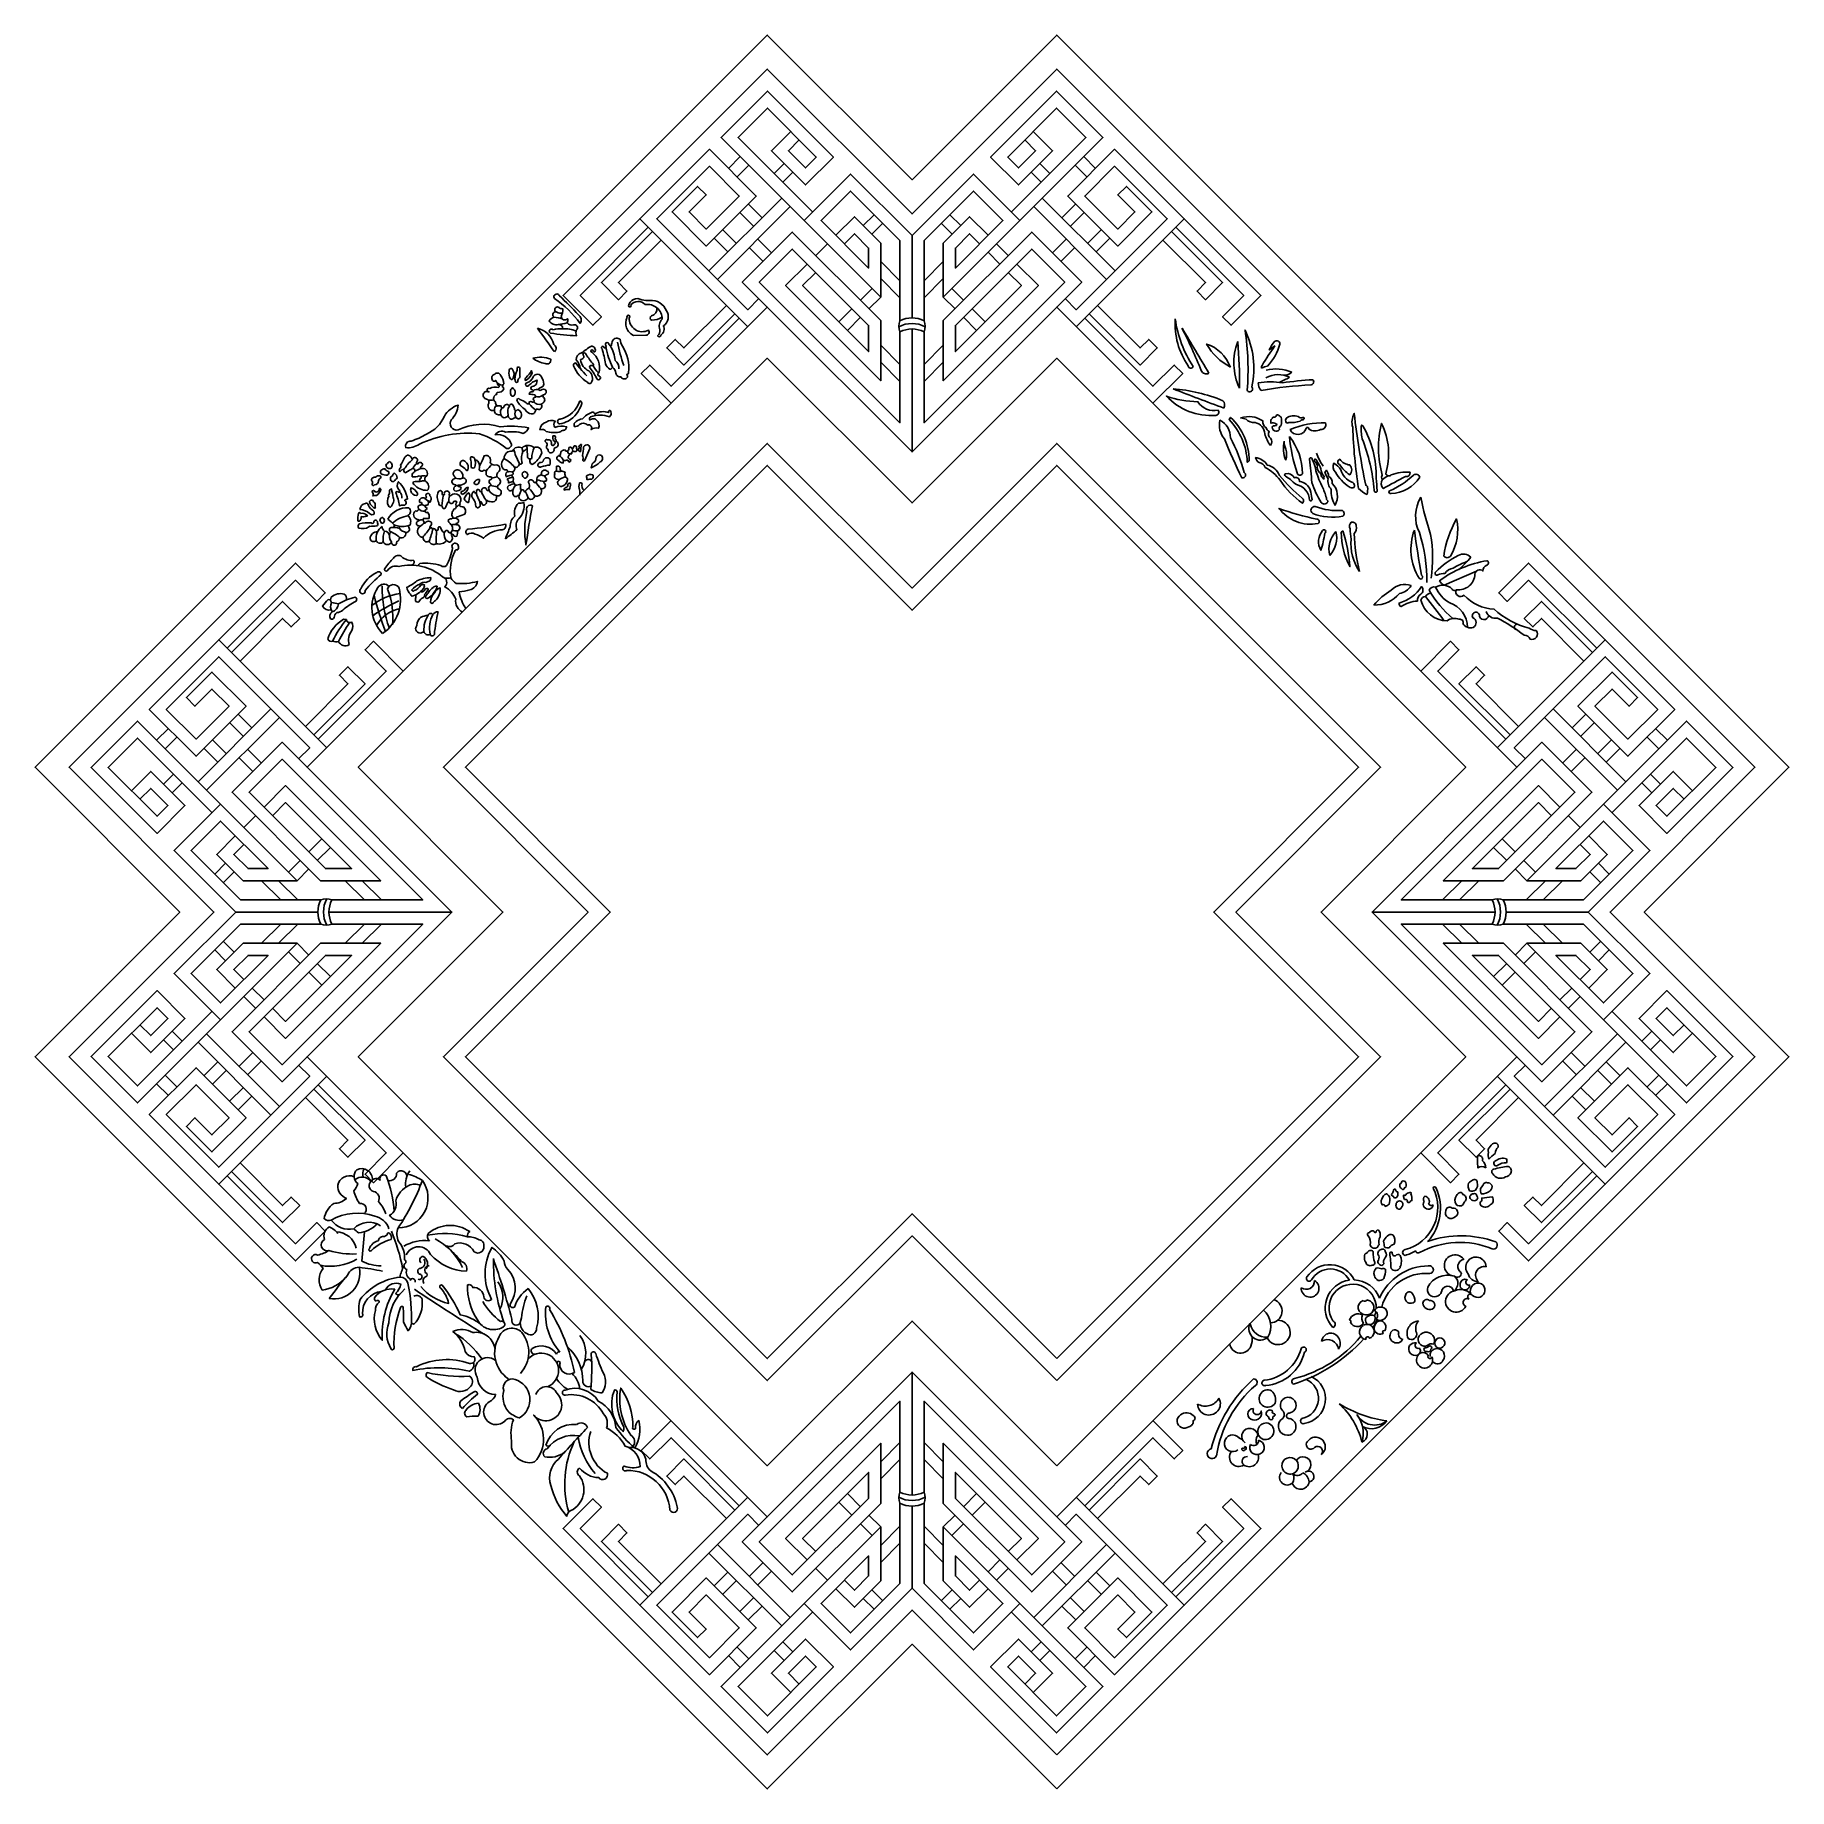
# Model space of a CAD drawing. Header units: metres. Extents: x 2570 to 4172, y 449 to 2051.
import ezdxf

# ---------------------------------------------------------------- set-up
doc = ezdxf.new("R2010")
doc.units = ezdxf.units.M
for name, color, linetype in [('3', 3, 'Continuous'), ('4', 4, 'Continuous'), ('7', 7, 'Continuous')]:
    doc.layers.add(name, color=color, linetype=linetype)

# ---------------------------------------------------------------- blocks, each defined once
blk = doc.blocks.new('窗-076')
at = {"layer": '3'}
for p, q in [((-152.38, 1225.75), (-142.65, 1235.48)), ((-145.31, 1218.68), (-135.58, 1228.41)), ((-106.12, 1229.7), (-114.43, 1221.39)), ((106.12, 1229.7), (114.43, 1221.39)), ((145.31, 1218.68), (135.58, 1228.41)), ((152.38, 1225.75), (142.65, 1235.48)), ((-99.05, 1222.63), (-107.36, 1214.32)), ((99.05, 1222.63), (107.36, 1214.32)), ((-168.68, 1140.57), (-108.21, 1201.04)), ((-136.03, 1196.14), (-124.57, 1184.68)), ((168.68, 1140.57), (108.21, 1201.04)), ((136.03, 1196.14), (124.57, 1184.68)), ((-161.61, 1133.5), (-101.14, 1193.97)), ((-143.1, 1189.07), (-131.64, 1177.61)), ((-40.43, 1178.15), (-31.44, 1187.14)), ((-33.36, 1171.08), (-24.37, 1180.07)), ((33.36, 1171.08), (24.37, 1180.07)), ((40.43, 1178.15), (31.44, 1187.14)), ((161.61, 1133.5), (101.14, 1193.97)), ((143.1, 1189.07), (131.64, 1177.61)), ((-164.32, 1167.85), (-152.86, 1156.39)), ((-157.25, 1174.93), (-145.78, 1163.46)), ((-116.65, 1155.54), (-128.11, 1167)), ((116.65, 1155.54), (128.11, 1167)), ((157.25, 1174.93), (145.78, 1163.46)), ((164.32, 1167.85), (152.86, 1156.39)), ((-123.72, 1148.47), (-135.18, 1159.93)), ((-70.24, 1163.06), (-79.96, 1153.33)), ((72.89, 1146.26), (63.17, 1155.99)), ((70.24, 1163.06), (79.96, 1153.33)), ((123.72, 1148.47), (135.18, 1159.93)), ((-26, 1148.34), (-10, 1132.34)), ((26, 1148.34), (10, 1132.34)), ((-33.07, 1125.9), (-42.8, 1116.17)), ((-26, 1134.2), (-10, 1118.2)), ((26, 1134.2), (10, 1118.2)), ((33.07, 1125.9), (42.8, 1116.17)), ((-49.87, 1109.1), (-60.71, 1098.25)), ((-26, 1118.82), (-35.73, 1109.1)), ((26, 1118.82), (35.73, 1109.1)), ((49.87, 1109.1), (60.71, 1098.25)), ((-42.8, 1102.03), (-53.64, 1091.18)), ((42.8, 1102.03), (53.64, 1091.18)), ((-26, 1078.92), (-10, 1062.92)), ((26, 1078.92), (10, 1062.92)), ((-26, 1064.78), (-10, 1048.78)), ((26, 1064.78), (10, 1048.78)), ((-532.46, 776.79), (-592.92, 716.32)), ((-559.74, 772.43), (-548.28, 760.97)), ((532.46, 776.79), (592.92, 716.32)), ((559.74, 772.43), (548.28, 760.97)), ((-617.64, 760.49), (-627.37, 750.77)), ((-525.38, 769.72), (-585.85, 709.25)), ((-566.81, 765.36), (-555.35, 753.9)), ((525.38, 769.72), (585.85, 709.25)), ((566.81, 765.36), (555.35, 753.9)), ((617.64, 760.49), (627.37, 750.77)), ((-610.57, 753.42), (-620.3, 743.7)), ((-588.03, 744.15), (-576.56, 732.68)), ((-580.96, 751.22), (-569.49, 739.75)), ((-540.35, 731.83), (-551.82, 743.29)), ((540.35, 731.83), (551.82, 743.29)), ((580.96, 751.22), (569.49, 739.75)), ((588.03, 744.15), (576.56, 732.68)), ((610.57, 753.42), (620.3, 743.7)), ((-547.43, 724.76), (-558.89, 736.22)), ((547.43, 724.76), (558.89, 736.22)), ((-621.59, 714.23), (-613.28, 722.54)), ((-614.52, 707.16), (-606.21, 715.47)), ((614.52, 707.16), (606.21, 715.47)), ((621.59, 714.23), (613.28, 722.54)), ((-554.95, 678.35), (-545.22, 688.08)), ((554.95, 678.35), (545.22, 688.08)), ((-500.98, 657.98), (-490.14, 668.82)), ((-493.91, 650.91), (-483.07, 661.75)), ((493.91, 650.91), (483.07, 661.75)), ((500.98, 657.98), (490.14, 668.82)), ((-570.04, 648.54), (-579.02, 639.56)), ((-562.97, 641.47), (-571.95, 632.48)), ((-517.78, 641.18), (-508.06, 650.91)), ((-510.71, 634.11), (-500.98, 643.84)), ((510.71, 634.11), (500.98, 643.84)), ((517.78, 641.18), (508.06, 650.91)), ((562.97, 641.47), (571.95, 632.48)), ((570.04, 648.54), (579.02, 639.56)), ((-540.23, 634.11), (-524.23, 618.11)), ((-526.09, 634.11), (-510.09, 618.11)), ((-470.81, 634.11), (-454.81, 618.11)), ((-456.66, 634.11), (-440.66, 618.11)), ((456.66, 634.11), (440.66, 618.11)), ((470.81, 634.11), (454.81, 618.11)), ((526.09, 634.11), (510.09, 618.11)), ((540.23, 634.11), (524.23, 618.11)), ((-540.23, 582.11), (-524.23, 598.11)), ((-526.09, 582.11), (-510.09, 598.11)), ((-470.81, 582.11), (-454.81, 598.11)), ((-456.66, 582.11), (-440.66, 598.11)), ((456.66, 582.11), (440.66, 598.11)), ((470.81, 582.11), (454.81, 598.11)), ((526.09, 582.11), (510.09, 598.11)), ((540.23, 582.11), (524.23, 598.11)), ((-562.97, 574.75), (-571.95, 583.74)), ((562.97, 574.75), (571.95, 583.74)), ((-570.04, 567.68), (-579.02, 576.67)), ((-517.78, 575.04), (-508.06, 565.31)), ((-510.71, 582.11), (-500.98, 572.38)), ((510.71, 582.11), (500.98, 572.38)), ((517.78, 575.04), (508.06, 565.31)), ((570.04, 567.68), (579.02, 576.67)), ((-500.98, 558.24), (-490.14, 547.4)), ((-493.91, 565.31), (-483.07, 554.47)), ((493.91, 565.31), (483.07, 554.47)), ((500.98, 558.24), (490.14, 547.4)), ((-538.15, 535.22), (-547.88, 544.95)), ((538.15, 535.22), (547.88, 544.95)), ((-554.95, 537.87), (-545.22, 528.15)), ((554.95, 537.87), (545.22, 528.15)), ((-621.59, 501.99), (-613.28, 493.68)), ((-614.52, 509.06), (-606.21, 500.76)), ((-532.46, 439.43), (-592.92, 499.9)), ((-525.38, 446.5), (-585.85, 506.97)), ((525.38, 446.5), (585.85, 506.97)), ((532.46, 439.43), (592.92, 499.9)), ((614.52, 509.06), (606.21, 500.76)), ((621.59, 501.99), (613.28, 493.68)), ((-588.03, 472.08), (-576.56, 483.54)), ((-547.43, 491.47), (-558.89, 480)), ((-540.35, 484.4), (-551.82, 472.93)), ((540.35, 484.4), (551.82, 472.93)), ((547.43, 491.47), (558.89, 480)), ((588.03, 472.08), (576.56, 483.54)), ((-610.57, 462.8), (-620.3, 472.53)), ((-580.96, 465.01), (-569.49, 476.47)), ((580.96, 465.01), (569.49, 476.47)), ((610.57, 462.8), (620.3, 472.53)), ((-617.64, 455.73), (-627.37, 465.46)), ((-566.81, 450.87), (-555.35, 462.33)), ((-559.74, 443.79), (-548.28, 455.26)), ((559.74, 443.79), (548.28, 455.26)), ((566.81, 450.87), (555.35, 462.33)), ((617.64, 455.73), (627.37, 465.46)), ((-26, 151.45), (-10, 167.45)), ((26, 151.45), (10, 167.45)), ((-26, 137.31), (-10, 153.31)), ((26, 137.31), (10, 153.31)), ((-49.87, 107.13), (-60.71, 117.97)), ((-42.8, 114.2), (-53.64, 125.04)), ((42.8, 114.2), (53.64, 125.04)), ((49.87, 107.13), (60.71, 117.97)), ((-26, 97.4), (-35.73, 107.13)), ((26, 97.4), (35.73, 107.13)), ((-33.07, 90.33), (-42.8, 100.06)), ((-26, 82.02), (-10, 98.02)), ((26, 82.02), (10, 98.02)), ((33.07, 90.33), (42.8, 100.06)), ((-168.68, 75.66), (-108.21, 15.19)), ((-161.61, 82.73), (-101.14, 22.26)), ((-26, 67.88), (-10, 83.88)), ((26, 67.88), (10, 83.88)), ((161.61, 82.73), (101.14, 22.26)), ((168.68, 75.66), (108.21, 15.19)), ((-164.32, 48.37), (-152.86, 59.83)), ((-123.72, 67.76), (-135.18, 56.3)), ((-116.65, 60.69), (-128.11, 49.22)), ((-70.24, 53.16), (-79.96, 62.89)), ((72.89, 69.96), (63.17, 60.23)), ((70.24, 53.16), (79.96, 62.89)), ((116.65, 60.69), (128.11, 49.22)), ((123.72, 67.76), (135.18, 56.3)), ((164.32, 48.37), (152.86, 59.83)), ((-157.25, 41.3), (-145.78, 52.76)), ((-33.36, 45.15), (-24.37, 36.16)), ((33.36, 45.15), (24.37, 36.16)), ((157.25, 41.3), (145.78, 52.76)), ((-143.1, 27.16), (-131.64, 38.62)), ((-136.03, 20.09), (-124.57, 31.55)), ((-40.43, 38.07), (-31.44, 29.09)), ((40.43, 38.07), (31.44, 29.09)), ((136.03, 20.09), (124.57, 31.55)), ((143.1, 27.16), (131.64, 38.62)), ((-99.05, -6.4), (-107.36, 1.9)), ((99.05, -6.4), (107.36, 1.9)), ((-152.38, -9.53), (-142.65, -19.26)), ((-145.31, -2.46), (-135.58, -12.18)), ((-106.12, -13.48), (-114.43, -5.17)), ((106.12, -13.48), (114.43, -5.17)), ((145.31, -2.46), (135.58, -12.18)), ((152.38, -9.53), (142.65, -19.26))]:
    blk.add_line(p, q, dxfattribs=at)
for points in [[(120.21, -91.92), (0, 28.28), (-120.21, -91.92), (-700.04, 487.9), (-579.83, 608.11), (-700.04, 728.32), (-120.21, 1308.15), (0, 1187.94), (120.21, 1308.15), (700.04, 728.32), (579.83, 608.11), (700.04, 487.9)], [(120.21, 105.74), (0, 225.95), (-120.21, 105.74), (-502.37, 487.9), (-382.16, 608.11), (-502.37, 728.32), (-120.21, 1110.48), (0, 990.27), (120.21, 1110.48), (502.37, 728.32), (382.16, 608.11), (502.37, 487.9)]]:
    blk.add_lwpolyline(points, close=True, dxfattribs=at)
for points in [[(-100.67, 1256.36), (-116.73, 1240.31), (-88.44, 1212.02), (-65.32, 1235.15), (-120.06, 1289.89), (-158.56, 1251.39), (-26, 1118.82), (-26, 1163.72), (-47.79, 1185.51), (-63.17, 1170.13)], [(100.67, 1256.36), (116.73, 1240.31), (88.44, 1212.02), (65.32, 1235.15), (120.06, 1289.89), (158.56, 1251.39), (26, 1118.82), (26, 1163.72), (47.79, 1185.51), (63.17, 1170.13)], [(-82.61, 1189.57), (-144.42, 1251.39), (-120.06, 1275.75), (-79.46, 1235.15), (-88.44, 1226.16), (-102.59, 1240.31), (-93.6, 1249.29)], [(82.61, 1189.57), (144.42, 1251.39), (120.06, 1275.75), (79.46, 1235.15), (88.44, 1226.16), (102.59, 1240.31), (93.6, 1249.29)], [(-127.28, 1117.55), (-136.47, 1108.36), (-211.96, 1183.85), (-168.29, 1227.52), (-143.54, 1202.77), (-170.95, 1175.36), (-185.09, 1189.51), (-170.95, 1203.65), (-178.02, 1210.72), (-199.23, 1189.51), (-170.95, 1161.22), (-129.4, 1202.77), (-168.29, 1241.66), (-226.1, 1183.85), (-136.47, 1094.22)], [(127.28, 1117.55), (136.47, 1108.36), (211.96, 1183.85), (168.29, 1227.52), (143.54, 1202.77), (170.95, 1175.36), (185.09, 1189.51), (170.95, 1203.65), (178.02, 1210.72), (199.23, 1189.51), (170.95, 1161.22), (129.4, 1202.77), (168.29, 1241.66), (226.1, 1183.85), (136.47, 1094.22)], [(-89.68, 1182.5), (-51.17, 1221.01), (0, 1169.84), (0, 1101.48)], [(89.68, 1182.5), (51.17, 1221.01), (0, 1169.84), (0, 1101.48)], [(-10, 1099.21), (-10, 1165.69), (-51.17, 1206.87), (-75.54, 1182.5), (-36, 1142.97), (-36, 1159.58), (-47.79, 1171.37), (-56.09, 1163.06)], [(10, 1099.21), (10, 1165.69), (51.17, 1206.87), (75.54, 1182.5), (36, 1142.97), (36, 1159.58), (47.79, 1171.37), (56.09, 1163.06)], [(-226.1, 1183.85), (-289.74, 1120.21), (-264.99, 1095.46), (-257.92, 1102.53), (-275.6, 1120.21), (-219.03, 1176.78)], [(226.1, 1183.85), (289.74, 1120.21), (264.99, 1095.46), (257.92, 1102.53), (275.6, 1120.21), (219.03, 1176.78)], [(-215.5, 1173.24), (-257.92, 1130.82), (-243.78, 1116.67), (-236.71, 1123.75), (-243.78, 1130.82), (-208.43, 1166.17)], [(-87.04, 1146.26), (-104.95, 1128.35), (-26, 1049.4), (-26, 1099.37), (-99.41, 1172.78), (-140.95, 1131.23), (-120.21, 1110.48)], [(87.04, 1146.26), (104.95, 1128.35), (26, 1049.4), (26, 1099.37), (99.41, 1172.78), (140.95, 1131.23), (120.21, 1110.48)], [(215.5, 1173.24), (257.92, 1130.82), (243.78, 1116.67), (236.71, 1123.75), (243.78, 1130.82), (208.43, 1166.17)], [(-79.96, 1139.19), (-90.81, 1128.35), (-36, 1073.54), (-36, 1095.23), (-99.41, 1158.63), (-126.81, 1131.23), (-10, 1014.41), (-10, 1090.05)], [(79.96, 1139.19), (90.81, 1128.35), (36, 1073.54), (36, 1095.23), (99.41, 1158.63), (126.81, 1131.23), (10, 1014.41), (10, 1090.05)], [(-147.08, 1104.82), (-189.5, 1062.4), (-203.65, 1076.54), (-196.58, 1083.61), (-189.5, 1076.54), (-154.15, 1111.89)], [(147.08, 1104.82), (189.5, 1062.4), (203.65, 1076.54), (196.58, 1083.61), (189.5, 1076.54), (154.15, 1111.89)], [(-200.11, 1030.58), (-224.86, 1055.33), (-217.79, 1062.4), (-200.11, 1044.72), (-143.54, 1101.29)], [(200.11, 1030.58), (224.86, 1055.33), (217.79, 1062.4), (200.11, 1044.72), (143.54, 1101.29)], [(0, 1092.33), (0, 990.27)], [(0, 1092.33), (0, 990.27)], [(-575.74, 834.22), (-512.1, 897.86), (-487.35, 873.11), (-494.42, 866.04), (-512.1, 883.71), (-568.67, 827.14)], [(575.74, 834.22), (512.1, 897.86), (487.35, 873.11), (494.42, 866.04), (512.1, 883.71), (568.67, 827.14)], [(-565.13, 823.61), (-522.7, 866.04), (-508.56, 851.89), (-515.63, 844.82), (-522.7, 851.89), (-558.06, 816.54)], [(565.13, 823.61), (522.7, 866.04), (508.56, 851.89), (515.63, 844.82), (522.7, 851.89), (558.06, 816.54)], [(-509.44, 735.39), (-500.25, 744.58), (-575.74, 820.07), (-619.41, 776.4), (-594.66, 751.66), (-567.25, 779.06), (-581.39, 793.2), (-595.54, 779.06), (-602.61, 786.13), (-581.39, 807.35), (-553.11, 779.06), (-594.66, 737.51), (-633.55, 776.4), (-575.74, 834.22), (-486.11, 744.58)], [(-422.47, 808.22), (-447.21, 832.97), (-454.29, 825.9), (-436.61, 808.22), (-493.18, 751.65)], [(422.47, 808.22), (447.21, 832.97), (454.29, 825.9), (436.61, 808.22), (493.18, 751.65)], [(509.44, 735.39), (500.25, 744.58), (575.74, 820.07), (619.41, 776.4), (594.66, 751.66), (567.25, 779.06), (581.39, 793.2), (595.54, 779.06), (602.61, 786.13), (581.39, 807.35), (553.11, 779.06), (594.66, 737.51), (633.55, 776.4), (575.74, 834.22), (486.11, 744.58)], [(-496.71, 755.19), (-454.29, 797.62), (-468.43, 811.76), (-475.5, 804.69), (-468.43, 797.62), (-503.78, 762.26)], [(496.71, 755.19), (454.29, 797.62), (468.43, 811.76), (475.5, 804.69), (468.43, 797.62), (503.78, 762.26)], [(-648.25, 708.78), (-632.19, 724.84), (-603.91, 696.56), (-627.04, 673.43), (-681.78, 728.17), (-643.28, 766.68), (-510.71, 634.11), (-555.61, 634.11), (-577.4, 655.9), (-562.02, 671.28)], [(648.25, 708.78), (632.19, 724.84), (603.91, 696.56), (627.04, 673.43), (681.78, 728.17), (643.28, 766.68), (510.71, 634.11), (555.61, 634.11), (577.4, 655.9), (562.02, 671.28)], [(-581.46, 690.72), (-643.28, 752.53), (-667.64, 728.17), (-627.04, 687.57), (-618.05, 696.56), (-632.19, 710.7), (-641.18, 701.71)], [(-538.15, 695.15), (-520.24, 713.06), (-441.29, 634.11), (-491.26, 634.11), (-564.66, 707.52), (-523.12, 749.07), (-502.37, 728.32)], [(538.15, 695.15), (520.24, 713.06), (441.29, 634.11), (491.26, 634.11), (564.66, 707.52), (523.12, 749.07), (502.37, 728.32)], [(581.46, 690.72), (643.28, 752.53), (667.64, 728.17), (627.04, 687.57), (618.05, 696.56), (632.19, 710.7), (641.18, 701.71)], [(-531.08, 688.08), (-520.24, 698.92), (-465.43, 644.11), (-487.12, 644.11), (-550.52, 707.52), (-523.12, 734.92), (-406.3, 618.11), (-481.94, 618.11)], [(531.08, 688.08), (520.24, 698.92), (465.43, 644.11), (487.12, 644.11), (550.52, 707.52), (523.12, 734.92), (406.3, 618.11), (481.94, 618.11)], [(-574.39, 697.79), (-612.9, 659.29), (-561.72, 608.11), (-493.37, 608.11)], [(574.39, 697.79), (612.9, 659.29), (561.72, 608.11), (493.37, 608.11)], [(-491.09, 618.11), (-557.58, 618.11), (-598.75, 659.29), (-574.39, 683.65), (-534.85, 644.11), (-551.47, 644.11), (-563.25, 655.9), (-554.95, 664.21)], [(491.09, 618.11), (557.58, 618.11), (598.75, 659.29), (574.39, 683.65), (534.85, 644.11), (551.47, 644.11), (563.25, 655.9), (554.95, 664.21)], [(-574.39, 518.43), (-612.9, 556.94), (-561.72, 608.11), (-493.37, 608.11)], [(-491.09, 598.11), (-557.58, 598.11), (-598.75, 556.94), (-574.39, 532.58), (-534.85, 572.11), (-551.47, 572.11), (-563.25, 560.32), (-554.95, 552.02)], [(-531.08, 528.15), (-520.24, 517.3), (-465.43, 572.11), (-487.12, 572.11), (-550.52, 508.71), (-523.12, 481.3), (-406.3, 598.11), (-481.94, 598.11)], [(-484.22, 608.11), (-382.16, 608.11)], [(-484.22, 608.11), (-382.16, 608.11)], [(484.22, 608.11), (382.16, 608.11)], [(484.22, 608.11), (382.16, 608.11)], [(531.08, 528.15), (520.24, 517.3), (465.43, 572.11), (487.12, 572.11), (550.52, 508.71), (523.12, 481.3), (406.3, 598.11), (481.94, 598.11)], [(491.09, 598.11), (557.58, 598.11), (598.75, 556.94), (574.39, 532.58), (534.85, 572.11), (551.47, 572.11), (563.25, 560.32), (554.95, 552.02)], [(574.39, 518.43), (612.9, 556.94), (561.72, 608.11), (493.37, 608.11)], [(-648.25, 507.44), (-632.19, 491.38), (-603.91, 519.67), (-627.04, 542.8), (-681.78, 488.05), (-643.28, 449.55), (-510.71, 582.11), (-555.61, 582.11), (-577.4, 560.32), (-562.02, 544.95)], [(-538.15, 521.08), (-520.24, 503.16), (-441.29, 582.11), (-491.26, 582.11), (-564.66, 508.71), (-523.12, 467.16), (-502.37, 487.9)], [(538.15, 521.08), (520.24, 503.16), (441.29, 582.11), (491.26, 582.11), (564.66, 508.71), (523.12, 467.16), (502.37, 487.9)], [(648.25, 507.44), (632.19, 491.38), (603.91, 519.67), (627.04, 542.8), (681.78, 488.05), (643.28, 449.55), (510.71, 582.11), (555.61, 582.11), (577.4, 560.32), (562.02, 544.95)], [(-581.46, 525.5), (-643.28, 463.69), (-667.64, 488.05), (-627.04, 528.65), (-618.05, 519.67), (-632.19, 505.53), (-641.18, 514.51)], [(581.46, 525.5), (643.28, 463.69), (667.64, 488.05), (627.04, 528.65), (618.05, 519.67), (632.19, 505.53), (641.18, 514.51)], [(-509.44, 480.83), (-500.25, 471.64), (-575.74, 396.15), (-619.41, 439.82), (-594.66, 464.57), (-567.25, 437.16), (-581.39, 423.02), (-595.54, 437.16), (-602.61, 430.09), (-581.39, 408.88), (-553.11, 437.16), (-594.66, 478.71), (-633.55, 439.82), (-575.74, 382.01), (-486.11, 471.64)], [(509.44, 480.83), (500.25, 471.64), (575.74, 396.15), (619.41, 439.82), (594.66, 464.57), (567.25, 437.16), (581.39, 423.02), (595.54, 437.16), (602.61, 430.09), (581.39, 408.88), (553.11, 437.16), (594.66, 478.71), (633.55, 439.82), (575.74, 382.01), (486.11, 471.64)], [(-496.71, 461.03), (-454.29, 418.61), (-468.43, 404.47), (-475.5, 411.54), (-468.43, 418.61), (-503.78, 453.96)], [(-422.47, 408), (-447.21, 383.25), (-454.29, 390.32), (-436.61, 408), (-493.18, 464.57)], [(422.47, 408), (447.21, 383.25), (454.29, 390.32), (436.61, 408), (493.18, 464.57)], [(496.71, 461.03), (454.29, 418.61), (468.43, 404.47), (475.5, 411.54), (468.43, 418.61), (503.78, 453.96)], [(-565.13, 392.61), (-522.7, 350.19), (-508.56, 364.33), (-515.63, 371.4), (-522.7, 364.33), (-558.06, 399.69)], [(565.13, 392.61), (522.7, 350.19), (508.56, 364.33), (515.63, 371.4), (522.7, 364.33), (558.06, 399.69)], [(-575.74, 382.01), (-512.1, 318.37), (-487.35, 343.12), (-494.42, 350.19), (-512.1, 332.51), (-568.67, 389.08)], [(575.74, 382.01), (512.1, 318.37), (487.35, 343.12), (494.42, 350.19), (512.1, 332.51), (568.67, 389.08)], [(379.68, 265.34), (379.76, 265.45)], [(0, 123.89), (0, 225.95)], [(0, 123.89), (0, 225.95)], [(-79.96, 77.03), (-90.81, 87.87), (-36, 142.68), (-36, 121), (-99.41, 57.59), (-126.81, 85), (-10, 201.81), (-10, 126.17)], [(79.96, 77.03), (90.81, 87.87), (36, 142.68), (36, 121), (99.41, 57.59), (126.81, 85), (10, 201.81), (10, 126.17)], [(-200.11, 185.65), (-224.86, 160.9), (-217.79, 153.83), (-200.11, 171.5), (-143.54, 114.94)], [(200.11, 185.65), (224.86, 160.9), (217.79, 153.83), (200.11, 171.5), (143.54, 114.94)], [(-87.04, 69.96), (-104.95, 87.87), (-26, 166.82), (-26, 116.85), (-99.41, 43.45), (-140.95, 85), (-120.21, 105.74)], [(87.04, 69.96), (104.95, 87.87), (26, 166.82), (26, 116.85), (99.41, 43.45), (140.95, 85), (120.21, 105.74)], [(-147.08, 111.4), (-189.5, 153.83), (-203.65, 139.68), (-196.58, 132.61), (-189.5, 139.68), (-154.15, 104.33)], [(147.08, 111.4), (189.5, 153.83), (203.65, 139.68), (196.58, 132.61), (189.5, 139.68), (154.15, 104.33)], [(-226.1, 32.37), (-289.74, 96.01), (-264.99, 120.76), (-257.92, 113.69), (-275.6, 96.01), (-219.03, 39.45)], [(-127.28, 98.67), (-136.47, 107.86), (-211.96, 32.37), (-168.29, -11.3), (-143.54, 13.45), (-170.95, 40.86), (-185.09, 26.72), (-170.95, 12.58), (-178.02, 5.5), (-199.23, 26.72), (-170.95, 55), (-129.4, 13.45), (-168.29, -25.44), (-226.1, 32.37), (-136.47, 122.01)], [(-10, 117.02), (-10, 50.53), (-51.17, 9.36), (-75.54, 33.72), (-36, 73.26), (-36, 56.65), (-47.79, 44.86), (-56.09, 53.16)], [(10, 117.02), (10, 50.53), (51.17, 9.36), (75.54, 33.72), (36, 73.26), (36, 56.65), (47.79, 44.86), (56.09, 53.16)], [(127.28, 98.67), (136.47, 107.86), (211.96, 32.37), (168.29, -11.3), (143.54, 13.45), (170.95, 40.86), (185.09, 26.72), (170.95, 12.58), (178.02, 5.5), (199.23, 26.72), (170.95, 55), (129.4, 13.45), (168.29, -25.44), (226.1, 32.37), (136.47, 122.01)], [(226.1, 32.37), (289.74, 96.01), (264.99, 120.76), (257.92, 113.69), (275.6, 96.01), (219.03, 39.45)], [(-89.68, 33.72), (-51.17, -4.78), (0, 46.39), (0, 114.74)], [(89.68, 33.72), (51.17, -4.78), (0, 46.39), (0, 114.74)], [(-215.5, 42.98), (-257.92, 85.41), (-243.78, 99.55), (-236.71, 92.48), (-243.78, 85.41), (-208.43, 50.05)], [(-100.67, -40.14), (-116.73, -24.08), (-88.44, 4.2), (-65.32, -18.93), (-120.06, -73.67), (-158.56, -35.17), (-26, 97.4), (-26, 52.5), (-47.79, 30.71), (-63.17, 46.09)], [(100.67, -40.14), (116.73, -24.08), (88.44, 4.2), (65.32, -18.93), (120.06, -73.67), (158.56, -35.17), (26, 97.4), (26, 52.5), (47.79, 30.71), (63.17, 46.09)], [(215.5, 42.98), (257.92, 85.41), (243.78, 99.55), (236.71, 92.48), (243.78, 85.41), (208.43, 50.05)], [(-82.61, 26.65), (-144.42, -35.17), (-120.06, -59.53), (-79.46, -18.93), (-88.44, -9.94), (-102.59, -24.08), (-93.6, -33.07)], [(82.61, 26.65), (144.42, -35.17), (120.06, -59.53), (79.46, -18.93), (88.44, -9.94), (102.59, -24.08), (93.6, -33.07)]]:
    blk.add_lwpolyline(points, dxfattribs=at)
for points in [[(-298.1, 1091.63, -0.08), (-290.24, 1092.44, 0.52), (-293.77, 1095.97, -0.35), (-301.36, 1099.23, -0.14), (-297.3, 1102.21, -0.94), (-294.86, 1106.27, -1.62), (-292.69, 1109.53, 0.03), (-289.98, 1108.98, -0.12), (-291.33, 1102.75, 0.68), (-286.18, 1100.85, -0.27), (-286.45, 1097.32, 0.31), (-281.02, 1095.69, -0.82), (-278.58, 1091.62, 0.2), (-278.58, 1086.74, -0.03), (-300.27, 1088.92, -1.23)], [(-208.61, 1087.32, -0.87), (-211.37, 1086.77, 0.27), (-209.35, 1091.74, -0.29), (-207.51, 1100.6, 0.46), (-221.72, 1112.59, 0.47), (-233.52, 1112.23, -1.33), (-235.36, 1111.49, -0.54), (-224.48, 1116.47, 0.04), (-217.66, 1115.91, -0.35), (-204.01, 1107.42, -0.42), (-206.4, 1095.06, -0.37)], [(-220.96, 1087.14), (-230.92, 1086.78, -0.42), (-236.65, 1102.09, -2), (-234.8, 1101.72, 0.6), (-218.94, 1091.38, -0.64)], [(-248.79, 1082.56, -0.46), (-242.31, 1083.64, 0.15), (-240.54, 1078.16, -0.18), (-235.51, 1056.18, -0.48), (-236.9, 1054.64, -0.82), (-239.6, 1051.02, -0.36), (-241.76, 1052.72, -0.47), (-245.84, 1055.57, 0.23), (-248.85, 1060.59, -0.42), (-250.86, 1059.05, -0.18), (-254.48, 1063.44, 0.02), (-257.34, 1075.86, -1.86), (-255.65, 1076.78, 0.81), (-254.26, 1078.48, -1.18), (-251.8, 1080.17, 0.61), (-249.56, 1078.71, -0.06)], [(264.4, 1060.66, 0.23), (244.65, 1079.83, 0.14)], [(282.17, 1044.28, 0.17), (276.58, 1091.43, -0.06), (278.35, 1041.48, 1.17)], [(290.33, 1059.84, -0.05), (295.24, 1061.47, 0.12), (305.59, 1079.82, 0.86), (300.32, 1080.73, 0.07), (296.69, 1074.92, 0.01), (301.32, 1078.22, 0.02), (290.83, 1062.1, 0.23)], [(-331.28, 1051.59, 0.28), (-331.78, 1058.75, 0.91), (-334.53, 1057.17, 0.22), (-333.36, 1051.01, 0.81)], [(-327.42, 1048.78, -0.2), (-326.35, 1051.48, 0.42), (-325.71, 1053.4, 0.02), (-325.68, 1059.9, 0.54), (-327.83, 1060.24, -0.18), (-328.77, 1056.26, 0.16), (-329.44, 1048.58, 0.67)], [(-306.23, 1044.77, 0.23), (-307.24, 1051.33, 0.83), (-314.92, 1051.89, -0.2), (-319.48, 1047.78, 1.71), (-318.14, 1045.55, -0.1), (-311.58, 1049.89, -0.47), (-315.36, 1044.55, 0.89), (-315.36, 1041.88, -1), (-315.35, 1040.1, 0.5), (-318.02, 1038.32, 0.02), (-313.57, 1037.65, -0.37), (-312.46, 1035.65, 0.78), (-314.24, 1033.43, -1.19), (-315.79, 1031.87, 0.8), (-318.02, 1030.09, -0.2), (-320.35, 1030.87, 0.07), (-325.81, 1033.88, 1), (-328.03, 1032.54, 0.1), (-321.35, 1025.42, 0.22), (-316.12, 1021.75, 0.43), (-312.56, 1025.08, -0.48), (-310.01, 1025.41, 0.61), (-308.12, 1029.97, 0.51), (-305.45, 1035.09, -0.32), (-306.68, 1037.43, 0.53), (-304.01, 1041.43, 0.45), (-308.24, 1041.43, -0.54), (-310.24, 1042.55, -0.06)], [(-320.54, 1052, 0.32), (-321.12, 1049.59, 0.18), (-316.38, 1054.33, 0.36), (-315.97, 1057.74, -0.07)], [(-330.58, 1036.79, 0.35), (-330.19, 1041.81, 0.01), (-331.57, 1043.49, 0.29), (-333.34, 1041.32, 0.13), (-333.14, 1037.97, 0.66)], [(254.26, 1024.95, -0.66), (252.23, 1020.59, -0.23), (211.28, 1036.59, 0.08), (237.42, 1031.93, 0.33)], [(-336.71, 993.17, 0.08), (-359.11, 1005.25, 0.14), (-409.08, 996.66, -0.19), (-420.49, 993.87, -0.53), (-415.97, 999.25, 0.06), (-403.27, 1005.06, 0.2), (-388.41, 1019.91, -0.18), (-377, 1029.17, -0.18), (-382.6, 1017.11, 0.67), (-376.99, 1008.49, -0.19), (-342.1, 1011.05, -0.08), (-318.41, 1010.18, -0.19), (-322.93, 1005.66, 0.12), (-337.58, 1006.53, 0.41), (-346.19, 1004.38, -0.38), (-332.62, 996.4, -0.46)], [(297.92, 1015.84, -0.31), (299.38, 1018.23, -0.67), (300.25, 1018.99, 0.4), (302.7, 1020.62, -0.38), (304.03, 1021.14, 0.09), (306.54, 1019.22, -0.08), (306.66, 1012.23, 0.38), (305.09, 1008.79, -0.32), (302.12, 1007.57, -0.4), (299.21, 1010.72, -0.15), (299.91, 1011.88, 0.07), (302.53, 1012.06, 0.64), (302.18, 1013.69, 0.28), (298.16, 1013.98, -0.02)], [(325.25, 1018.97, -0.37), (320.8, 1019.51, 0.25), (311, 1018.37, 0.36), (310.87, 1014.59, 0.39), (313.03, 1014.72, 0.11), (322.28, 1015.73, -0.16), (324.51, 1017.01, 0.77)], [(378.03, 954.93, -0.13), (370.82, 959.92, -0.03), (366.03, 1010.76, -0.2), (367.24, 1022.17, 0.02), (376.8, 962.57, -0.34), (378.36, 961.02, -0.08)], [(-296.57, 1010.49, -0.36), (-296.3, 1015.66, 0.31), (-303.73, 1014.94, 0.35), (-309.08, 1008.68, -0.33), (-303.73, 1007.14, 0.11), (-293.03, 1006.59, 0.11), (-290.4, 1008.13, 0.48), (-286.87, 1011.12, 0.17)], [(275.78, 973.25, 0.06), (264.44, 1002, 0.29), (255.72, 1016.53, 0.24), (259.5, 1001.13, 0.02), (274.04, 968.6, 0.85)], [(279.94, 982.9, -0.06), (278.5, 981.65, 0.18), (263.49, 1017.03, -0.18), (264.64, 1018.95, -0.21)], [(297.87, 995.63, 0.31), (297.74, 1001.63, -0.37), (296.76, 1007.26, -0.26), (294.19, 1010.32, -0.29), (291.37, 1016.07, 0.23), (273.02, 1018.52, -0.09), (277.43, 1017.3, 0.22), (284.89, 1014.73, -0.33), (293.09, 1005.3, 0.13)], [(343.54, 1014.26, 0.11), (314.11, 1008.78, 0.7), (327.35, 1009.9, -0.91), (329.6, 1009.33, 0.31), (339.32, 1008.91, 0.56)], [(385.44, 968.33, 0.14), (374.45, 1011.86, 0.11), (373.34, 1012.53, 0.1), (374.01, 1001.23, -0.07), (383.9, 958.36, 1.28), (386.33, 958.13, 0.01)], [(409.94, 969.83, 0.62), (413.5, 973.39, 0.1), (397.91, 971.17, -0.53), (393.46, 972.07, 0.19), (389.87, 1013.94, 0.13), (390.56, 970.95, 0.38), (390.86, 967.45, 0.36), (391.46, 959.82, -0.01)], [(-296.96, 996.81, -0.67), (-299.02, 995.96, -0.2), (-299.51, 998.65, 0.43), (-302.28, 1000.22, -0.41), (-303.6, 1000.61, 0.56), (-304.23, 998.34, -0.46), (-303.52, 995, 0.46), (-302.35, 992.41, 0.02), (-302.17, 990.96, 0.64), (-297.31, 991.13, -0.51), (-295.68, 993.83, 0.56), (-295.01, 998.76, -0.5), (-295.26, 999.86, -0.56), (-296.04, 1002.06, 0.66), (-298.17, 1003.48, 0.28), (-297.46, 999.36, -0.74), (-296.64, 997.77, -0.71)], [(-274.58, 996.45, 0.36), (-276.6, 994.61, -0.55), (-276.88, 992.86, 0.6), (-275.31, 990.56, -0.02)], [(-272.73, 994.42, -0.01), (-273.74, 987.15, -0.26), (-273.37, 983.64, 1), (-271.71, 983.27), (-267.66, 993.04, 0.33), (-268.96, 995.99, 0.33)], [(-435.93, 970.93, -0.14), (-440.45, 971.87, -0.46), (-441.13, 974.77, -0.25), (-437.72, 976.3, 0.3), (-434.65, 974.08, -0.47)], [(-300.75, 979.31, 0.14), (-300.75, 984.37, 0.54), (-306.03, 983.58, -0.52), (-309.28, 981.49, -0.12), (-310.58, 980.18, 0.75), (-307.91, 977.94, -0.05)], [(-293.92, 967.34, -0.88), (-293.38, 966.35, 0.47), (-293.61, 962.92, 0.28), (-291.02, 961.55, 0.32), (-286.23, 966.95, 0.35), (-287.45, 969.39, -1.2), (-287.9, 970.3, -0.2), (-288.06, 973.35, 0.16), (-291.26, 974.27, -0.25), (-292.17, 977.16, 0.38), (-295.22, 978.38, 0.05), (-295.14, 974.19, 0.7), (-296.66, 972.06, 0.2), (-296.81, 968.86, 0.15)], [(-258.75, 987.64, 0.36), (-262.37, 985.93, -0.29), (-264.84, 981.18, 0.19), (-266.36, 977, 0.09), (-258.94, 981.94, 0.65)], [(324.01, 951.93, -0.05), (305.25, 970.69, 0.25), (295.09, 979.29, 0.21), (285.34, 985.54, 0.22), (288.37, 981.32, -0.32), (293.22, 977.41, -0.11), (305.72, 966.78, 0.09), (324.32, 947.55, 0.45)], [(344.39, 950.75, 0.07), (341.09, 960.4, -0.03), (335.39, 974.65, 0.11), (332.42, 983.97, 1.19), (330.12, 984.08, -0.01), (332.1, 964.79, 0.06), (339.9, 948.23, 0.53), (344.94, 948.23, 0.45)], [(342.23, 967.53, -0.12), (342.19, 969.86, -0.14), (339.58, 976.12, 0.07), (336.24, 982.46, 0.41), (335.53, 983.89, 0.68), (334.31, 983.75, 0.21), (334.67, 982.17, -0.09), (336.68, 978.95, 0.26), (338.43, 973.26, -0.35), (339.83, 970.43, 0.1)], [(365.39, 965.13, -0.24), (356.19, 975.43, 0.12), (350.32, 980.86, 0.33), (351.65, 973.33, 0.11), (363.07, 961.25, 0.32), (367.06, 960.58, 0.47)], [(355.19, 979.75, -0.75), (355.3, 984.07, 0.21), (363.5, 979.42, -0.41), (363.51, 971.22, -0.09)], [(-441.38, 968.38, 0.5), (-441.98, 970.34, 0.27), (-445.56, 969.32, 0.47), (-448.97, 966.59, -0.42), (-448.45, 963.52, 0.72), (-446.32, 962.76, 0.41), (-443.17, 966.25, -0.26)], [(-430.3, 965.77, 0.05), (-427.64, 968.8, 0.25), (-429.84, 972.47, 0.32), (-431.22, 970.73, -0.11), (-432.78, 969.53, 0.18), (-432.87, 966.5, 0.36)], [(-419.01, 950.97, 0.16), (-426.46, 965.44, 0.4), (-425.8, 958.57, -0.77), (-426.21, 956.7, 0.56), (-428.82, 956.37, -0.07), (-425.71, 945.58, -0.13), (-422.03, 945.99, 0.83), (-421.3, 949.83, -0.34)], [(-359.21, 967.42, 0.29), (-363.76, 964.95, 0.44), (-362.21, 963.19, 0.4), (-359.73, 964.84, 0.26)], [(330.25, 950.21, 1.24), (332, 951.52, 0.1), (330.57, 958.65, 0.31), (321.91, 965.56, 0.58), (317.63, 968.74, 0.33), (310.07, 972.14, 0.67), (310.07, 970.17, 0.03), (314.34, 967.43, 0.07), (319.28, 963.15, -0.33)], [(348.22, 959.12, 0.15), (351.32, 945.94, 0.34), (349.02, 964.05, 0.28), (345.92, 970.13, 0.16), (344.19, 975.06, -0.08), (342.93, 973.57, 0.11), (345.57, 967.95, 0.22)], [(-458.64, 942.3, -0.34), (-453.94, 947.5, -0.58), (-451.63, 946.34, 0.14), (-447, 940.89, -0.2), (-446.67, 938.74, -0.43), (-450.47, 939.07, 0.16)], [(-445.51, 943.56, -0.29), (-448.1, 944.78, -0.21), (-450.46, 948.99, -0.54), (-447.84, 949.88, 0.25), (-446.14, 947.88, -0.09), (-445.87, 944.87, 0.29)], [(-446.06, 957.21, 1), (-448.37, 956.96, -0.28), (-447.85, 953.72, -0.11), (-444.7, 953.98, 0.17), (-441.29, 958.92, 1.09), (-442.66, 959.43, -0.63)], [(-430.55, 948.53, 0.23), (-431.02, 952.29, 0.02), (-432.27, 959.48, 0.21), (-433.92, 958.46, -0.11), (-434.15, 955.26, 0.45), (-434.46, 953.38, 0.25), (-434.92, 945.41, 0.3), (-433.2, 944.31, 0.09)], [(-411.56, 954, 0.53), (-410.82, 956.02, 0.18), (-416.06, 960.53, 0.13), (-416.33, 957.86, 0.38)], [(-401.11, 935.01, 0.26), (-402.32, 940.12, -1.04), (-403.94, 942.01, 0.86), (-404.08, 944.43, -0.82), (-403.61, 945.97, 0.69), (-401.86, 948.93, -1.55), (-401.09, 948.97, 1), (-399.78, 949.47, 0.41), (-400.48, 953.81, 1.54), (-403.41, 953.3, -0.54), (-404.62, 951.69, 0.62), (-409.15, 949.17, 0.56), (-407.44, 948.26, -0.51), (-407.64, 946.04, 0.8), (-409.66, 943.02, -0.54), (-412.48, 941.21, 0.61), (-410.86, 934.15, -0.9), (-409.95, 932.83, 0.74), (-410.25, 928.9, -1.24), (-409.75, 927.19, 0.58), (-406.11, 919.11, 0.62), (-401.07, 916.09, 0.47), (-395.11, 913.96, 0.28), (-386.24, 916.78, 0.18), (-383.82, 915.17, 0.32), (-381.8, 919.6, -0.7), (-381.41, 921.89, 0.42), (-378.13, 920.18, 0.15), (-377.5, 924.66, 0.91), (-378.14, 929.72, -1), (-377.71, 931, 0.78), (-378.14, 934.57, -0.78), (-377.43, 936.42), (-371.45, 938.55, 0.41), (-372.52, 944.61, -0.17), (-376.44, 945.97, 0.47), (-375.44, 947.82, 0.92), (-382.93, 954.02, -0.96), (-384.28, 954.8, 1.14), (-388.49, 955.88, -1.36), (-390.34, 955.45, 0.99), (-393.36, 957.24, 0.24), (-392.87, 947.83, 0.68), (-391.16, 945.86, -0.27), (-389.85, 943.75, 0.44), (-387.75, 943.4, -0.02), (-385.56, 948.39, -0.49), (-383.59, 947.65, 0.54), (-381.05, 948.26, -0.54), (-378.16, 948.87, 0.03), (-378.77, 946.5, -0.08), (-378.55, 944.36, -0.28), (-380.47, 942.6, -0.06), (-381.95, 940.31, 0.06), (-382.02, 936.88, -0.52), (-381.68, 935.2, -0.24), (-383.16, 934.53, 0.72), (-384.77, 931.98, 0.08), (-382.42, 929.49, -0.39), (-383.02, 923.37, -0.5), (-384.83, 923.57, 0.76), (-387.72, 924.31, -0.77), (-389.61, 923.91, -0.06), (-391.56, 927.07, 1.13), (-393.51, 926.87, -0.67), (-395.46, 924.92, 0.58), (-398.42, 926.27, 0.84), (-399.9, 926.94, -0.65), (-400.1, 928.36, 0.26), (-399.09, 931.65, 0.47), (-404.47, 930.98, -0.32), (-405.75, 934.95, 0.04)], [(-373.68, 954.79, 0.26), (-368.61, 960.77, 0.21), (-371.15, 959.7, -0.32), (-373.8, 957.5, 0.59)], [(-368.43, 947.96, -0.02), (-367.19, 953.72, 0.1), (-368.15, 956.37, 0.16), (-371.87, 951.41, 0.22)], [(-337.73, 918.06, -0.01), (-333.7, 928.14, -0.22), (-329.93, 936.95, -0.26), (-326.91, 947.53, 0.03), (-322.38, 948.03, -0.25), (-326.65, 934.68, 0.29), (-328.16, 925.61, -0.02)], [(-459.28, 930.51, 0.38), (-459.51, 926.99, 0.23), (-451.22, 927.92, -0.63), (-450.2, 928.31, -0.04), (-444.49, 928.7, 0.3), (-443.79, 931.28, 0.22), (-444.73, 933.32, 0.62), (-446.84, 932.46, -0.66), (-449.19, 931.21, 0.07)], [(-440.62, 931.19, 0.32), (-438.65, 931.65, 0.32), (-438.68, 935.04, -0.49), (-439.51, 935.66, 0.72), (-440.39, 935.56, 0.23), (-441.45, 934.58, 0.39), (-441.64, 932.93, 0.16)], [(-315.32, 945.51, 0.01), (-320.59, 913.01, -0.1), (-319.85, 940.98, -0.77)], [(337.3, 930.83, -0.29), (304.8, 943.35, 0.04), (336.21, 934.43, -0.77)], [(332.77, 939.11, -0.79), (334.79, 944.89, 0.11), (357.45, 941.6, -0.48), (357.92, 936.76, -0.14)], [(447.22, 903.63, 0.19), (452.29, 934.55, 0.1), (441.74, 903.64, 0.46)], [(-340.25, 925.62, 0.2), (-355.87, 918.58, 0.11), (-362.67, 921.86, 0.32), (-369.48, 921.61, -0.56), (-368.98, 926.14, 0.03), (-337.74, 930.15, -0.54)], [(342.93, 922.7, 1.23), (341.05, 924.89, 0.32), (339.66, 908.49, 0.03)], [(357.93, 924.57), (356.52, 923.48, 0.13), (363.72, 895.04, 0.05)], [(371.69, 890.82, -0.06), (367.3, 922.38, 0.27), (369.02, 928.78, 0.51), (364.8, 931.75, 0.39), (363.86, 926.44, 0.01), (364.65, 917.85, 0.17)], [(-404.91, 879.78, 0.29), (-407.89, 879.59, -0.18), (-413.53, 875.01, -0.71), (-415.45, 875.61, -0.14), (-408.82, 880.38, -0.29), (-403.78, 881.71, -0.09), (-401.06, 882.83, 0.47), (-399.94, 885.95, 0.07), (-411.15, 883.24, -0.09), (-419.63, 877.8, 0.16), (-416.45, 871.96, 0.56), (-414.26, 870.57, 0.13), (-404.91, 877.79, -0.2)], [(-404.04, 869.9, 0.38), (-402.78, 868.37, 0.14), (-396.88, 873.88, 0.18), (-394.49, 878.65, 0.23), (-397.81, 877.72, 0.07)], [(-395.95, 866.45, 0.24), (-391.84, 877.32, 0.22), (-396.48, 873.08, 0.24), (-399.79, 865.52, 0.58), (-398, 864.66, -0.2)], [(419.71, 866.28, 0.14), (406.2, 861.78, -0.37), (404.56, 864.65, 0.18), (423.18, 878.35, -0.48), (422.57, 872.01, 0.24)], [(-480.02, 852.73, -0.2), (-477.75, 856.76, 0.17), (-472.84, 858.9, -0.05), (-461.76, 866.2, 0.57), (-462.51, 869.48, 0.09), (-476.37, 863.94, -0.31), (-481.66, 857.4, 0.38), (-482.91, 851.6, 0.51)], [(476.61, 395.67, 0.23), (473.78, 401.5, 0.46), (471.78, 405.49, 0.48), (470.04, 405.57, 0.14), (469.71, 401.91, 0.03), (470.04, 395.59, -0.32)], [(406.61, 378.38, 0.53), (408.61, 378.03, -0.33), (410.06, 379.62, 0.23), (409.5, 384.16, 0.56), (406.68, 383.82, -0.2), (405.3, 382.17, 0.4)], [(467.9, 376.97, 0.27), (469.46, 383.46, 0.71), (465.59, 385.36, 0.07), (462.3, 382.89, 0.22), (463.13, 376.48, 0.2)], [(474.23, 380.83), (472.17, 378.44, 0.04), (472.59, 374.09, 0.24), (480.07, 376.63, 0.35), (481.47, 381.32, 0.28), (477.85, 383.29, 0.5)], [(396.63, 371.43, 0.15), (394.08, 374.12, 0.24), (390.22, 369.57, 0.28), (390.5, 364.89, -0.44), (393.26, 363.65, 0.12), (396.22, 365.37, 0.1)], [(403.45, 375.76, -0.44), (401.79, 376.73, 1.05), (399.86, 377.14, -0.13), (399.04, 374.67, 0.61), (399.04, 372.19, -0.48), (400.14, 371.08, 0.48), (403.17, 372.05, 0.12)], [(457.63, 365.05, -0.1), (459.6, 368.17, 0.53), (457.54, 373.52, 0.41), (455.32, 375.08, 0.2), (452.36, 372.78, 0.32), (451.87, 365.22, 0.41)], [(469.14, 372.28, 0.51), (466.34, 374.09, 0.29), (463.87, 372.78, 0.44), (464.12, 369.57, 0.34), (467.99, 368.5, 0.61)], [(472.84, 364.14, 0.42), (480.16, 364.87, 0.49), (481.88, 371.53, -0.01), (473.17, 370.55, -0.37), (472.18, 367.26, 0.4)], [(443.44, 360.06, 0.86), (451.09, 355.02, 0.89), (448.65, 362.17, 0.64)], [(-432.48, 336.24, 0.12), (-449.01, 327.11, -1.31), (-450.66, 328.38, -0.27), (-443.18, 335.08, -0.42), (-439, 338.48, 0.11), (-435.99, 339.94, -0.56), (-434.04, 341.49, -0.3)], [(378.95, 339.24, -0.2), (380.51, 331.68, 0.54), (386.61, 329.7, -0.16), (387.93, 331.77, -0.16), (388.72, 338.2, 0.25), (387.31, 343.93, 0.64), (385.62, 342.33, -0.77), (383.97, 342.66, 0.47), (379.98, 341.96, 0.76)], [(399.23, 340.05, -0.29), (400.34, 332.28, 0.18), (396.27, 329.2, -0.18), (392.33, 329.94, 0.04), (391.58, 334.63, -0.11), (394.66, 338.95, -0.33)], [(397.89, 311.91, 0.02), (396.79, 324.83, -0.43), (398.76, 325.57, 0.16), (399.33, 323.51, 0.48), (401.65, 322.68, -0.56), (405.41, 322.76, -0.19), (405.9, 314.05, 0.9), (405.64, 312.91, -0.54)], [(470.61, 301.04, -0.79), (476.82, 313.42, 1.4), (461.88, 307.69, 0.35)], [(-445.03, 284.86, -0.5), (-446.01, 288.35, -0.28), (-429.55, 294.76, 0.15), (-439.99, 252.48, -0.25), (-445.72, 277.19, -0.3), (-442.52, 284.02, 0.89)], [(409.87, 289.63, 0.86), (417.51, 284.59, 0.22), (415.07, 291.75, 0.64)], [(462.69, 286.58, -1.32), (465.51, 289.68, 1.12), (472.92, 299.29, 0.69), (464.18, 290.65, 0.35), (450.92, 293.48, 1.66), (459.98, 280.61, -1.11)], [(455.38, 299.55, 1.19), (463.13, 298.21, -0.86), (461.11, 302.58, 0.55)], [(385.44, 270.04, 0.77), (394.12, 277.22, 0.57), (384.07, 277.11, -0.53)], [(424.39, 283.28, 0.5), (432.03, 278.24, 0.89), (429.59, 285.4, 0.64)], [(381.99, 265.9, 0.37), (384.39, 272.75, 0.35), (377.31, 271.27, 0.82)], [(420.76, 268.46, 0.52), (412.02, 253.99, 0.74), (418.99, 258.75, -0.29)], [(404.32, 258.99, 0.42), (407.6, 253.01, -0.94), (397.35, 258.13, -0.71)], [(433.37, 249.2, 1.07), (420.47, 254.26, 0.61), (427.92, 248.01, -0.27)], [(425.66, 246.01, 0.16), (429.52, 247.48, -1.03), (430.85, 244.95, -0.57), (427.79, 243.22, -0.84)], [(435.5, 246.81, 1.66), (436.96, 254.26, 0.5)], [(431.78, 238.7, -1.22), (428.72, 239.63, 0.41), (422.07, 241.63, 2.17)], [(-380.84, 211.26, 0.39), (-366.36, 214.43, 0.45), (-367.42, 222.56, -0.07), (-402.58, 225.58, 0.39), (-403.28, 222.05, 0.07)], [(-335.47, 193.43, 0.12), (-326.08, 187.92, 0.65), (-329.66, 219.95, 0.62), (-339.04, 210.58, 0.24)], [(-373.41, 195.71, -0.05), (-360.88, 207.54, 0.74), (-364.06, 209.3, 0.03), (-374.83, 202.07, 0.44)], [(301.61, 200.28, 0.27), (298.69, 210.41, 2.3)], [(311.86, 173.51, 0.84), (314.08, 187.33, -1.12), (313.33, 191.95, 4.78), (308.27, 193.43, -0.48), (306.34, 186.32, 0.66)], [(-370.05, 194.82, 0.5), (-370.05, 188.82, -0.05), (-360.33, 189.34, 0.28), (-360.16, 200.12, 0.21)], [(229.96, 180.65, 0.43), (233.43, 185.63, 0.74), (233.65, 189.85, 0.37), (223, 190.51, 1.04)], [(283.59, 195.77, 0.93), (283.05, 186.23, 0.58), (290.13, 193.75, -1.19)], [(300.54, 189.36, 0.39), (299.67, 187.22, -0.5), (296.69, 187.13, 0.23), (294.6, 189.92, -0.39), (294.68, 192.9, -0.49), (299.29, 193.8, 0.55), (301.12, 191.39, -0.72)], [(291.7, 170.11, 0.96), (295.76, 183.62, 0.93)]]:
    blk.add_lwpolyline(points, format="xyb", close=True, dxfattribs=at)
for points in [[(-207.62, 1102.16, -0.14), (-216.18, 1099.68, -0.69), (-216.36, 1103.18, 0.37), (-211.85, 1109.86, 0.37)], [(-274.89, 1058.84, -0.07), (-279.22, 1064.19, 0.51), (-281.01, 1061.64, 0.16), (-269.53, 1048.13, 0.45), (-266.35, 1047.49, 0.35), (-268.27, 1057.56, -0.27), (-275.28, 1066.86, 0.4), (-272.48, 1069.92, -1.84), (-270.69, 1071.19, 0.04), (-264.45, 1062.91, -0.76), (-265.85, 1062.01, 0.85), (-267.38, 1059.72, -0.06), (-261.26, 1050.29, 1.05), (-259.6, 1053.22, -0.8), (-259.86, 1056.28, 0.29), (-265.98, 1073.1, -1.7), (-264.84, 1074.24, 0.89), (-263.05, 1073.99, 0.48), (-266.42, 1078.08)], [(-344.35, 1047.61, 0.19), (-344.03, 1046.05, -0.69), (-343.42, 1043.81, 0.19), (-350.74, 1043.01, 1.32), (-351.25, 1040.06, 1.11), (-353.99, 1034.26, -0.5), (-351.45, 1030.7, 0.7), (-346.76, 1024.79, 0.59), (-341.57, 1021.43, 0.84), (-335.37, 1021.12, 0.42), (-332.41, 1017.36, 0.04), (-329.06, 1019.08, 0.5), (-324.88, 1018.57, 0.45), (-327.36, 1025.42, -0.83), (-330.25, 1026.31, 0.06), (-332.15, 1029.99, 0.44), (-334.37, 1028.21, 0.7), (-338.93, 1027.66, -1.1), (-341.16, 1028.32, 0.16), (-344.72, 1028.1, -0.11), (-345.94, 1031.78, -0.41), (-347.28, 1035.56, -0.39), (-344.95, 1037.89, -0.62), (-344.06, 1039.67, 0.28), (-339.16, 1042.12, 0.43), (-340.17, 1044.23, -0.22), (-339.05, 1046.68, 0.18), (-341.73, 1054.02, 0.54), (-346.51, 1054.8, 0.48), (-348.62, 1050.47, 0.72), (-345.73, 1049.58, 0.27), (-339.88, 1045.58)], [(-261.72, 1016.26, 0.42), (-267.64, 1016.75, -0.39), (-266.9, 1019.47, -0.16), (-251.11, 1019.46, 0.32), (-250.13, 1023.65, 1.42), (-251.86, 1022.91, 0.23), (-263.45, 1021.68, 0.58), (-265.67, 1023.16, 0.11), (-273.8, 1017.74, 0.13), (-278.98, 1015.53, 0.34), (-280.58, 1011.46, 0.35), (-276.27, 1013.06, -0.35), (-269.36, 1012.56, -0.75), (-266.52, 1008.74, -0.25), (-260.48, 1009.84, 0.35), (-261.98, 1016.54)], [(-329.41, 962.53, -0.02), (-324.86, 963.15, 0.15), (-325.12, 959.14, -0.06), (-322.45, 958.43, 0.44), (-321.11, 957.09, -0.21), (-318.17, 960.21, 0.36), (-318.62, 964.74, -0.97), (-314.43, 965.55, 0.8), (-311.49, 966.89, -0.41), (-309.79, 970.54, 0.52), (-307.83, 973.04, -0.52), (-303.11, 974.37, -0.84), (-303.11, 971.34, 0.36), (-304.89, 969.2, -0.57), (-304.05, 965.94, 1.04), (-304.98, 963.94, -0.76), (-308.18, 959.84, -0.75), (-313.53, 953.96, -0.79), (-318.88, 952.18, -0.7), (-326.46, 952.45, 0.5), (-327.47, 954.12, -0.79), (-331.39, 955.55, -0.21), (-329.41, 962.53, 0.09), (-331.01, 964.85, -0.19), (-331.13, 966.6, 0.32), (-332.95, 970.83, 0.06), (-336.84, 969.55, -0.38), (-336.31, 973.65, 0.57), (-336.73, 975.22, -0.4), (-340.66, 978.25, -0.28), (-338.7, 984.75, -0.46), (-331.9, 990.95, -0.44), (-323.89, 993.51, -0.41), (-314.21, 993.81, -0.59), (-307.55, 989.27, -0.18), (-315.41, 979.9, -0.72), (-315.87, 984.89, -0.72), (-319.35, 987.16, -0.02), (-319.5, 993.06, -0.02), (-323.13, 990.64, 0.14), (-324.03, 981.87, -1.22), (-326.3, 981.11, -0.67), (-330.53, 977.79, -0.52), (-331.74, 973.55, -0.78), (-332.95, 970.83)], [(-436.96, 979.28, 0.59), (-432.44, 976.81, 0.49), (-434.32, 982.27, 0.49)], [(-366.16, 977.39, 0.51), (-363.09, 977.67, 0.17), (-363, 983.54, 0.58), (-366.45, 985.87, 0.19), (-366.54, 983.35, -0.07), (-366.07, 977.29)], [(-359.25, 978.69, 0.09), (-355.36, 987.07, -0.7), (-350.42, 981.39, 0.25), (-346.7, 979.34, -0.89), (-343.81, 973.28, 0.52), (-343.43, 968.44, -0.6), (-343.71, 962.57, 0.56), (-342.77, 959.21, -1.05), (-345.47, 954.09, -0.74), (-350.22, 948.97, -0.1), (-353.76, 950.28, -0.61), (-356.36, 945.99, -0.09), (-357.95, 948.88, 0.63), (-358.79, 947.3, -0.51), (-361.11, 943.67, -0.26), (-362.51, 947.12, 0.15), (-365.12, 951.96, -0.29), (-364.66, 956.71, -0.06), (-363.82, 957.55, 0.26), (-362.61, 955.97, 0.46), (-361.68, 958.39, -0.7), (-359.17, 958.11, 1.34), (-357.49, 958.48, -0.64), (-353.3, 959.5)], [(-353.48, 959.71, 1.96), (-351.62, 960.24, -0.25), (-350.04, 962.39, 0.54), (-350.79, 964.25, -0.68), (-349.58, 967.32, 0.6), (-349.77, 969.56, -0.35), (-353.68, 971.24, -0.17), (-353.4, 973.94, 0.45), (-355.92, 974.78, -0.6), (-359.36, 975.62, 0.15), (-360.02, 981.67, 0.3), (-363, 983.54)], [(-320.12, 973.16, 0.52), (-323.42, 972.84, 0.35), (-322.37, 969.02, 0.56), (-319.81, 969.18, 0.44), (-320.29, 973.3)], [(-452.7, 937.67, 0.27), (-457.98, 939.16, 0.77), (-459.71, 939.08, 0.07), (-460.2, 932.97, 0.5), (-458.14, 933.71, 0.19), (-457.48, 936.52, 0.18), (-453.19, 937.01, 1.67), (-452.74, 937.72, 1.67)], [(-421.5, 923.76, 0.6), (-417.32, 926.19, 0.2), (-418.88, 928.72, -0.13), (-417.04, 929.4, 0.34), (-418.69, 937.47, 0.57), (-417.92, 943.88, 0.57)], [(-450.08, 918.14, 0.63), (-445.02, 916.78, 0.63), (-439.09, 915.7, 0.67), (-432.19, 915.41, 1.3), (-428.01, 915.5, 0.28), (-425.71, 919.27)], [(-415.68, 896.18, 0.64), (-414.21, 900.29, -0.23), (-423.77, 903.21, 0.49), (-430.54, 902.02, 0.05), (-437.83, 893.4, 0.94), (-435.57, 891.67, -0.36), (-426.16, 894.99, -0.24), (-389.96, 886.57, -0.59), (-388.02, 878.17, -0.19), (-378.96, 867.82, 0.31), (-373.34, 857.03)], [(-409.99, 895.68, -0.18), (-408.63, 897.63, -0.09), (-391.25, 895.89, 0.41), (-386.73, 895.89, 0.08), (-381.57, 910.36, -0.77), (-378.51, 914.2, -0.5), (-377.45, 908.89, 0.48), (-379.78, 907.63, 0.15), (-382.99, 885.55, 0.12), (-378.65, 881.07, 0.09), (-360.87, 882.67, -0.31), (-367.27, 875.56, -0.03), (-376.06, 873.96, 0.11), (-370.43, 859.93, 0.11)], [(464.13, 902.77, 0.35), (453.72, 904.23, 0.09), (435.01, 890.52, 0.98), (436.68, 888.02, -0.09), (442.61, 889.37, -0.21), (449.47, 893.73, -0.04), (461.25, 899.38)], [(468.71, 891.09), (442.1, 879.52, -0.18), (438.14, 883.23, -0.12), (477.65, 899.85, -0.63), (477.44, 896.11, 0.33), (474.12, 891.32, 0.6), (467.57, 888.73, -0.44), (452.1, 875.81, 0.84), (458.41, 871.18, 0.19), (483.43, 859.61, 0.12), (512.65, 843.83, 0.19), (518.32, 841.94, -0.8), (513.28, 834.79, 0.35), (508.45, 837.95, 0.04), (486.16, 852.25, -0.39), (476.91, 857.72)], [(-408.3, 874.25, 0.13), (-407.54, 874.06, 0.34), (-404.69, 875.57, -0.32), (-402.33, 876.84, -0.69), (-402.15, 875.45, -0.04), (-404.81, 871.69, -0.41), (-405.78, 869.39, 0.14), (-408.99, 866.42, -0.5), (-412.08, 866.12, -0.17), (-412.14, 869.33, 0.14), (-412.1, 871.63)], [(448.74, 876.23, 0.35), (434.87, 877.92, 0.37), (429.4, 875.41, 0.09), (449.23, 851.82, 0.09)], [(461.33, 844.54, 0.32), (446.64, 864.89, -0.16), (434.87, 877.92)], [(-482.44, 859.07, -0.38), (-489.47, 862.19, -0.06), (-484.9, 867.54, 0.02), (-482.93, 867.39, 0.02)], [(-469.7, 867.35, 0.35), (-471.59, 872.01, 0.27), (-482.3, 869.62, 0.32), (-482.17, 865.21, 0.24), (-481.66, 857.4)], [(430.87, 872.95, 0.25), (426.45, 870.09, 0.34), (422.68, 867, 0.34), (444.34, 849.97, -0.24), (454.43, 851.22, -0.6), (457.58, 847.65, 0.35), (466.2, 844.49, 0.62), (465.78, 852.48, -1.15), (471.24, 854.99, 0.98), (478.9, 854.43, 0.98)], [(-455.07, 357.58, 0.76), (-458.83, 366.11, -0.1), (-463.57, 376.42, 0.12), (-460.35, 382.64, -0.47), (-461, 394.03, -0.58), (-448.17, 385.5)], [(-463.35, 388.18, 0.49), (-476.88, 381.15, 0.32), (-469.79, 370.19, -0.2), (-480.31, 366.12, 0.2), (-488.25, 353.46, 0.29), (-482.33, 352.16, 0.29)], [(-436.93, 357.5, 0.09), (-443.16, 367.6, 0.5), (-447.24, 375.98, -0.64), (-448.75, 384.78, -0.48), (-441.67, 385.42, -0.79), (-436.73, 389.07, -0.08), (-430.2, 359.44)], [(-435.27, 385.11, 0.52), (-428.14, 391.21, -0.92), (-420.03, 386.6)], [(-408.23, 381.06, 0.22), (-417.83, 380.9, 0.22), (-428.77, 368.24, -0.36), (-433.92, 356.21, 0.32), (-422.45, 352.51)], [(-426.83, 345.69, 0.61), (-406.66, 385.19, 0.07), (-417.89, 390.2)], [(406.28, 362.47, 0.35), (407.24, 367.15, 0.69), (402.07, 365.3, 0.33), (403.32, 361.57, 0.48), (406.56, 362.72)], [(408.58, 373.09, 0.24), (408.62, 370.32, 0.57), (410.06, 369.42, -0.51), (411.37, 367.42, 0.56), (413.85, 367.42, -0.51), (415.16, 368.46, 0.09), (414.4, 373.9, 0.9), (413.5, 375.07, 0.25), (410.13, 373.21, -0.51), (408.48, 373.21)], [(-402.34, 339.61, -0.12), (-369.3, 338.45, -0.11), (-359.38, 335.9, -0.45), (-355.7, 330.51, -0.7), (-363.63, 325.98, 0.37), (-379.78, 332.51, -0.38), (-386.58, 330.81, -0.01), (-374.11, 317.77, -0.43), (-370.13, 309.84, -0.21), (-399.89, 323.74, 0.64), (-420, 323.47, 0.64)], [(-400.75, 334.79, -0.38), (-401.6, 341.3, -0.34), (-367.32, 342.7, 0.27), (-369.3, 338.45, 0.27)], [(-319.82, 289.37, 0.08), (-324.28, 270.97, 0.43), (-319.8, 258.04, 0.68), (-311.85, 262.51, 0.25), (-318.83, 295.33, 0.16), (-330.26, 279.92, -0.68), (-333.74, 282.41, 0.36), (-335.75, 311.26, -0.21), (-338.67, 318.25, 0.11), (-348.83, 329.53, 0.26), (-349.16, 286.4, -0.63), (-355.63, 288.39, 0.44), (-364.83, 296.11, 0.51), (-369.06, 298.35, 0.16), (-360.84, 269.25)], [(375.95, 322.12, 0.27), (376.96, 317.23, 0.51), (382.06, 314.71, 0.46), (384.51, 317.01, -0.12), (382.92, 326.07, 0.58), (377.96, 324.99, 0.47), (375.82, 321.67, 0.47)], [(456.3, 308.48, -0.68), (458.21, 319.65, 1.59), (450.51, 305.65, 0.64), (456.3, 308.48)], [(385.75, 312.65, 0.31), (384.06, 305.99, 0.24), (387.13, 302.08, 0.24), (391.99, 303.66, 0.07), (393.31, 311.33, 0.34), (390.19, 311.7, 0.14), (385.49, 312.41)], [(439.83, 292.72, -0.87), (449.85, 293.28, 0.52), (450.51, 305.65, 0.36), (428.38, 296.53, 1.03), (439.86, 292.84)], [(-437.32, 294.36, -0.4), (-424.53, 298.94, -0.15), (-428.85, 291.27, 0.4), (-425.58, 290.49, 0.4)], [(-421.17, 295.03, 0.21), (-434.55, 266.85, 0.24), (-432.73, 245.5, 0.9), (-430.21, 245.78, -0.1), (-424.79, 279.69, -0.54), (-422.7, 280.1, -0.03), (-422.27, 267.68, 0.02), (-418.5, 260.29, 0.17), (-415.99, 265.59, -0.59), (-413.74, 265.67, 0.23), (-406.95, 286.63)], [(-358.17, 265.63, 0.13), (-375.18, 273.41, 0.07), (-390.27, 298.27, 1), (-391.29, 295.6, -0.13), (-384.92, 283.06, -0.17), (-407.94, 297.05)], [(363.32, 302.37, 0.61), (349.65, 262.97)], [(385.54, 278.8, 1.37), (349.65, 268.56)], [(388.34, 287.4, 0.3), (367.34, 302.57, 0.3)], [(280.71, 266.25, 0.82), (295.63, 254.96, 0.34), (292.02, 277.55)], [(-325.29, 224.93, 0.38), (-324.17, 258.87, 0.55), (-342.85, 255.45, 0.4), (-335.21, 220.36)], [(374.91, 266.51, -0.24), (374.07, 273.44, 0.45), (363.36, 269.4, -0.58), (364.33, 267.19, 0.59), (374.86, 266.59, 0.59)], [(374.82, 264.67, 0.73), (376.99, 253.15, -1.07), (380.08, 254.06, 0.56), (381.85, 264.2, 0.3), (374.91, 264.83)], [(382.91, 262.98, 0.02), (386.31, 269.52, 0.02)], [(392.75, 260.23, 0.6), (388.18, 268.67, 0.36), (383.95, 261.89, 0.61), (391.72, 258.4, 0.61)], [(384.08, 272.89), (384.95, 274.58, 0.02), (385.31, 276.31, 0.02)], [(-346.4, 245.58, 0.42), (-364.81, 258.81, 0.24), (-381.22, 259.81, -0.17), (-371.02, 243.15, 0.3), (-363.55, 238.67, -0.68), (-367.53, 233.2, 0.2), (-411.54, 230.49, 0.56), (-414.59, 227.36, -0.11), (-367.6, 226.62, 0.37), (-364.06, 234.15, 0.37)], [(263.85, 249.39, 0.76), (281.41, 247.52, 0.14), (282.49, 255.41, 0.14)], [(316.8, 215.93, 0.13), (375.31, 253.62, 0.13)], [(317.66, 220.61, 0.16), (372.73, 255.73, 0.16)], [(-345.89, 235.62, 0.87), (-361.14, 221.9, 0.39), (-345.88, 207.4, -0.25), (-351.21, 201.3, 1.09), (-338.24, 185.28, -0.45), (-330.99, 186.42, 0.14), (-332.5, 168.87, 0.56), (-313.43, 151.32, 0.4), (-314.21, 190.22, 1.04), (-294.77, 208.13, 0.7), (-312.31, 207.38)], [(432.71, 234.58, 0.54), (440.96, 235.66, 0.71), (434.84, 245.35, 0.44), (430.45, 238.83)], [(-230.48, 162.97, -0.06), (-245.89, 180.09, 0.26), (-260.53, 201.88, 0.35), (-288.09, 211.09, 1.14), (-287.9, 206.86, -0.32), (-256.34, 191.39, -0.29), (-253.7, 179.56, -0.15), (-238.32, 164.56, -0.33), (-225.67, 147.57, -0.19), (-239.04, 147.94, 1.13), (-236.87, 144.33, -0.4), (-201.07, 111.42, 0.96), (-194.93, 113.95, 0.22), (-216.99, 143.95, -0.24), (-220.97, 153.71, 0.38), (-235.1, 163.22)], [(-239.74, 176.34, -0.3), (-247.22, 211.04, -0.56), (-245, 209.66, 0.14), (-239.3, 180.38, -0.09), (-239.76, 176.36)], [(-230.26, 162.91, 0.2), (-226.81, 185.71, 0.31), (-229.51, 179.66, -1.28), (-231.87, 180.31, 0.16), (-241.94, 212.71, 0.19), (-233.65, 173.52, -0.49), (-231.83, 164.17)]]:
    blk.add_lwpolyline(points, format="xyb", dxfattribs=at)
for centre, radius, start, end in [((-295.03, 1118.99), 2.4, 24.46, 213.44), ((-344.23, 1047.81), 84.3, 35.51, 55.96), ((-507.26, 889.68), 314.66, 42.95, 47.05), ((-1267.21, 387.38), 1188.25, 35.27, 36.43), ((-314.97, 1075.62), 17.79, 12.38, 77.62), ((-302.82, 1059.95), 42.62, 73.15, 82.55), ((-292.08, 1110.66), 5.19, 237.68, 290.13), ((-228.38, 762.24), 340.07, 99.83, 101.09), ((-288.05, 1070.44), 22.11, 65.58, 95.69), ((-279.95, 1099.75), 5.27, 325.54, 55.51), ((-0.58, 1094.63), 10.47, 154.08, 205.92), ((0, 1073.8), 23.1, 61.46, 118.54), ((0, 1078.38), 23.1, 64.35, 115.65), ((0.58, 1094.63), 10.47, 334.08, 25.92), ((279.51, 1096.49), 60.98, 175.88, 214.83), ((312.57, 1113.21), 94.7, 187.49, 213.4), ((-120.75, 914.85), 388.25, 21.62, 27.32), ((-2240.55, -404.56), 2884.05, 30.42, 31.28), ((-299.12, 1076.29), 3.5, 306.33, 64.12), ((-189.71, 958.76), 141.85, 122.65, 126.72), ((-278.21, 1062.58), 31.93, 6.26, 29.99), ((-16.83, 1133.6), 233.81, 192.94, 197.86), ((0, 1069.23), 23.1, 64.35, 115.65), ((316.83, 1064.28), 49.56, 159.24, 205.14), ((-49.35, 1050.3), 321.39, 358.74, 5.63), ((-308.75, 1044.77), 24.1, 68.79, 104.89), ((-301.43, 1085.72), 22.24, 232.58, 261.7), ((-303.09, 1066.47), 3.16, 240.75, 14.04), ((-273.48, 1067.17), 5.4, 101.11, 185.98), ((-288.71, 1057.6), 13.36, 7.73, 42.39), ((-163.53, 1098.26), 93.27, 193.19, 203.82), ((-251.54, 1059.75), 8.09, 357.15, 51.19), ((-172.44, 1148.3), 136.08, 220.79, 224.21), ((-235.25, 1078.46), 33.86, 209.22, 221.79), ((231.56, 1061.94), 2.13, 187.59, 336.08), ((244.39, 1059.46), 4.48, 200.63, 299.36), ((304.11, 1033.77), 20.72, 62.75, 119.3), ((302.08, 1024.49), 34.63, 67.02, 103.23), ((270.49, 1129.92), 88.88, 292.83, 299.01), ((355.48, 695.34), 355.55, 93.62, 97.74), ((309.58, 1062.42), 8.53, 266, 314.84), ((330.83, 1048.5), 2.79, 286.06, 37.13), ((-311.65, 1037.93), 4.16, 64.31, 132.62), ((-310.59, 1042.07), 6.08, 252.25, 310.14), ((206.65, 909.54), 133.53, 67.37, 85.64), ((1035.17, 3133.85), 2245.6, 248.63, 249.78), ((297.57, 982.04), 66.37, 81.3, 98.63), ((296.32, 1047.28), 8.71, 177.48, 223.33), ((342.77, 749.02), 297.01, 92.16, 100.24), ((-351.6, 1070.55), 37.44, 269.64, 276.48), ((-340.81, 1024.93), 5.96, 137.2, 181.29), ((-336.8, 1023.19), 5.08, 135.27, 200.21), ((-328.28, 1023.74), 7.55, 143.72, 200.3), ((-324.36, 1021.98), 5.52, 150.81, 211.66), ((-265.17, 1082.16), 74.19, 224.57, 230.29), ((-309.85, 1035.13), 5.44, 218.76, 288.57), ((-296.91, 1038.94), 21.92, 282.15, 343.37), ((-298.17, 1037.23), 24.84, 300.28, 343.85), ((-276.33, 1030.66), 2.05, 350.58, 78.21), ((255.19, 1029.27), 4.52, 325.2, 51.13), ((-292.35, 1015.47), 2.04, 88.55, 268.05), ((-304.38, 1059.11), 47.21, 284.67, 293.39), ((-287.06, 1002.89), 44.88, 193.24, 209.03), ((-315.17, 994.28), 8.75, 185, 204.55), ((-310.18, 997.04), 10.13, 188.47, 203.13), ((-290.21, 983.68), 25.68, 156.26, 177.3), ((-289.01, 988.76), 2.82, 114.94, 196.21), ((-288.98, 990.33), 1.57, 22.82, 140.85), ((-286.95, 992.72), 1.87, 251.76, 352.22), ((-283.71, 990.78), 2.27, 171.2, 270.11), ((-283.86, 992.92), 1.32, 59.67, 200.38), ((-282.13, 994.19), 1.07, 186.55, 304.52), ((-281.07, 989.3), 1.65, 97.8, 209.11), ((-249.75, 998.51), 32.9, 189.44, 193.53), ((-273.81, 990.99), 8.05, 148.18, 163.31), ((-279.8, 992.94), 2.49, 233.31, 292.37), ((-279.96, 993.99), 1.41, 331.01, 118.99), ((-280.55, 992.05), 2.22, 320.14, 34.45), ((335, 993.59), 26.56, 167.79, 202.48), ((329.3, 999.91), 20.26, 181.99, 201.61), ((296.52, 987.93), 14.65, 342.12, 17.95), ((274.71, 972.04), 49.56, 0.13, 38.66), ((471.91, 1020.46), 159.45, 186.29, 197.42), ((315.57, 315.51), 1003.45, 138.36, 138.59), ((-424.3, 975.04), 1.6, 126.48, 233.58), ((-427.39, 978.25), 2.87, 318.08, 20.74), ((-420.75, 970.67), 5.46, 99.72, 145.57), ((-505.89, 1028.07), 94.73, 328.99, 333.49), ((-420.03, 974.83), 2.04, 143.46, 249.38), ((-391.99, 957.3), 35.11, 131.09, 147.72), ((-417.99, 984.06), 3.58, 96.13, 151.22), ((-419.89, 982.97), 4.89, 9.28, 71.93), ((-414.59, 974.47), 1.85, 33.31, 143.15), ((-412.9, 983.33), 2.21, 320.15, 168.88), ((-400.31, 969.91), 15.6, 136.17, 155.7), ((-392.63, 938.76), 40.84, 112.19, 119.88), ((-410.62, 981.09), 1.02, 125.01, 278.64), ((-408.57, 979.55), 1.97, 301.99, 164.26), ((-407.52, 977.11), 0.76, 90.87, 306.05), ((-406.56, 972.45), 4.08, 320.98, 97.16), ((-372.77, 980.46), 2.64, 82.18, 221.84), ((-379.51, 967.76), 11.93, 40.61, 66.43), ((-374.64, 977.4), 6.1, 341.19, 68.58), ((247.34, 427.4), 812.81, 137.18, 137.69), ((-348.02, 965.18), 21.56, 35.79, 64.67), ((-293.5, 984.91), 1.66, 131.93, 268.57), ((-287.87, 978.66), 10.08, 112.49, 132.03), ((-289.23, 986.12), 5.18, 213.64, 264.4), ((-297.55, 979.59), 8.73, 20.98, 60.48), ((-288.27, 981.59), 1.59, 71.21, 203.04), ((-286.74, 981.7), 1.73, 0.87, 125.96), ((-283.65, 986.03), 1.87, 119.17, 265.42), ((-284.85, 983.17), 1.45, 263.49, 43.42), ((-283.12, 987.06), 1.57, 67.11, 157.17), ((375.04, 1003.04), 41.51, 199.58, 216.19), ((-384.19, 914.04), 69.31, 117.38, 121.83), ((-412.26, 970.67), 2.99, 122.48, 200.7), ((-413.85, 985.22), 15.65, 265.59, 287.02), ((-412.81, 964.51), 1.57, 141.72, 244.33), ((-410.63, 945.34), 20.43, 84.12, 99.63), ((-414.6, 974.76), 1.72, 295.19, 25.26), ((-402.33, 973.43), 15.21, 222.8, 269.14), ((-409.18, 968.6), 1.66, 356.87, 93.13), ((-407.3, 966.83), 1.7, 97.8, 223.18), ((-405.01, 956.27), 10.03, 85.92, 110.56), ((-405.61, 966.02), 4.45, 60.18, 122.61), ((-402.15, 967.66), 2.55, 119.23, 228.15), ((-406.49, 961.42), 5.07, 320.82, 58.63), ((-379.59, 965.48), 2.52, 106.7, 272.64), ((-377.78, 972.17), 3.27, 138.69, 232.58), ((-378.52, 959.71), 2.09, 111.57, 301.6), ((-380.32, 968.83), 0.93, 269.97, 53.21), ((-377.57, 971.5), 3.88, 34.02, 133.23), ((-379.37, 962.31), 0.66, 276.63, 99.7), ((-376.34, 975.12), 7.27, 244.81, 293.62), ((-376.42, 970.54), 8.45, 254.21, 264.06), ((-376.65, 962.09), 0.64, 67.16, 284.11), ((-377.01, 957.57), 3.94, 51.08, 82.47), ((-375.75, 969.57), 6.92, 264.55, 317.72), ((-377.95, 970.34), 4.9, 337.41, 42.91), ((-372.63, 966.2), 2.39, 327.22, 109.38), ((-369.66, 975.46), 0.79, 174.9, 358.3), ((-338.31, 1005.4), 44.58, 254.74, 262.34), ((-336.11, 925.92), 44.49, 100.91, 106.84), ((-334.38, 964.41), 9.44, 72.86, 101.8), ((-331.62, 961.19), 7.82, 88.03, 125.19), ((-338.3, 965.25), 3.19, 344.04, 47.06), ((-333.57, 960.42), 2.27, 93.64, 207.24), ((-329.42, 953.66), 12.19, 98.55, 118.46), ((-330.14, 957.31), 6.45, 89.7, 123.68), ((-297.23, 973.11), 17.2, 207.97, 230.44), ((-301.18, 999.93), 34.44, 252.48, 263.09), ((-300.13, 988.1), 18.64, 244.46, 255.72), ((-293.33, 980.96), 7.01, 254.99, 287.19), ((-278.17, 943.22), 28.21, 110.88, 122.23), ((-287.92, 962.7), 2.1, 282.6, 8.99), ((-284.46, 962.92), 1.39, 49.8, 175.39), ((-298.96, 964.7), 15.41, 337.68, 357.33), ((-266.56, 961.71), 10.06, 164.22, 197.73), ((-275.43, 962.83), 1.81, 35.34, 116.53), ((-267.69, 962.5), 6.41, 167.6, 223.9), ((-266.55, 964.43), 7.03, 77.46, 122.72), ((-259.84, 970.54), 10.51, 181.05, 199.03), ((-266.69, 957.97), 9.64, 85.17, 108.67), ((-267.52, 969.91), 2.85, 305.2, 28.88), ((322.14, 973.41), 2.47, 196.06, 329.62), ((410.83, 941.83), 32.47, 118.26, 127.93), ((367.49, 1023.23), 71.6, 293.97, 313.08), ((396.72, 985.39), 29.84, 272.31, 327.02), ((418.46, 968.21), 3.42, 16.09, 126.99), ((-429.44, 952.57), 5.89, 353.96, 48.51), ((-390.23, 966.79), 20.85, 226.38, 236.37), ((-249.48, 927.44), 142.22, 169.07, 172.74), ((-121.94, 895.84), 268.37, 167.54, 168.67), ((-377.25, 960.63), 2.71, 266.21, 359.97), ((-340.96, 960.67), 21.46, 191.58, 214.25), ((-333.94, 965.68), 25.1, 199.25, 217.86), ((-343.19, 963.62), 9.8, 211.84, 256.52), ((-333.35, 960.37), 2.44, 203.8, 337.75), ((-271.17, 935.13), 58.36, 155.83, 161.61), ((-334.64, 947.97), 16.31, 14.96, 33.97), ((-343.13, 936.81), 34.21, 30.09, 43.15), ((-287.04, 958.88), 1.82, 103.21, 196.31), ((-286.22, 954.11), 4.97, 72.14, 121.05), ((-283.97, 956.14), 8.23, 348.09, 17.77), ((397.47, 956.82), 1.32, 131.81, 290.15), ((449.04, 936.83), 30.83, 149.3, 206.19), ((677.03, 1003.8), 259.6, 191.38, 198.45), ((-460.83, 900.48), 42.36, 43.6, 53.12), ((-419.01, 925.06), 18.85, 86.67, 150.43), ((-414.53, 910.86), 26.53, 98.22, 130.1), ((-405.48, 946.21), 5.24, 209.66, 281.8), ((-280.75, 347.67), 599.67, 102.05, 102.42), ((-382.3, 994.11), 53.53, 242.42, 245.53), ((-380.69, 888.74), 46.47, 87.37, 91.22), ((-374.51, 941.23), 5.11, 112.23, 142.3), ((-443.99, 917.9), 6.09, 88.26, 177.7), ((-432.93, 918.44), 12.2, 125.8, 187.85), ((-435.83, 928.18), 4.25, 177.84, 238.8), ((-422.08, 918.14), 17.19, 158.12, 188.16), ((-438.29, 920.15), 4.4, 7.75, 86.59), ((-432.32, 925.6), 1.77, 95.6, 258.11), ((-426.33, 920.27), 7.61, 157.46, 219.67), ((-442.21, 901.39), 24.41, 51.01, 67.03), ((-430.55, 913.63), 13.87, 68.55, 98.05), ((-433.54, 929.28), 3.4, 328.42, 6.95), ((-422.89, 947.96), 19.66, 248.3, 281.77), ((-423.96, 922.24), 3.44, 212.98, 20.44), ((-420.98, 928.74), 5, 182.15, 264.01), ((-523.8, 1073.48), 185.34, 308.31, 309.92), ((-498.46, 997.69), 120.93, 319.51, 324.31), ((-462.85, 941.07), 66.65, 337.98, 347.42), ((-323.87, 917.37), 71.32, 174.01, 182.74), ((-380.42, 921.78), 8.25, 168.72, 221.1), ((-379.3, 924.2), 3.83, 192.89, 223.85), ((-379.86, 924.15), 5.92, 75.75, 115.56), ((-378.7, 931.29), 6.74, 243.12, 280.31), ((366.89, 909.7), 20.62, 135.66, 195.27), ((331.38, 918.9), 21.41, 316.87, 14.06), ((460.19, 909.29), 45.84, 159.65, 211.54), ((1400.09, 1062.36), 992.39, 187.94, 190.13), ((296.97, 883.14), 130.7, 359.38, 17.85), ((312.01, 902.1), 120.36, 351.95, 9.35), ((-431.65, 864.63), 28.59, 116.92, 155.42), ((-443.03, 888.5), 2.25, 359.65, 133.9), ((411.91, 944.15), 66.63, 309.36, 321.6), ((-456.33, 874.66), 2.28, 125.28, 12.59), ((-373.69, 808.06), 104.73, 129.84, 140.16), ((-418.1, 860.89), 30.46, 146.85, 224.84), ((-438.52, 874.25), 6.07, 45.6, 147.03), ((-343.73, 877.03), 96.25, 178.85, 200.22), ((-459.12, 867.75), 34.35, 304.42, 15.63), ((-430.69, 875.01), 5.06, 23.31, 165.97), ((-493.76, 853.22), 62.55, 353.93, 21.58), ((-377.24, 718.62), 167.03, 91.97, 93.64), ((428.84, 824.82), 59.15, 121.42, 139.77), ((409.22, 864.74), 15.4, 69.62, 136.72), ((403.03, 885.86), 13.35, 277.44, 329.92), ((422.47, 886.27), 1.65, 215.52, 64.88), ((450.52, 877.05), 2.01, 200.81, 322.04), ((-500.76, 765.96), 100.97, 76.02, 79.39), ((-419.65, 827.42), 45.5, 96.89, 129.37), ((-367.4, 737.62), 141.66, 114.51, 124.6), ((-235.46, 920.96), 217, 193.22, 201.61), ((-419.8, 832.01), 28.65, 102.84, 150.52), ((384.53, 889.08), 26.07, 268.13, 320.88), ((179.71, 665.21), 320.71, 35.21, 39.7), ((-456.63, 825.42), 30.15, 120.99, 161.71), ((-397.95, 792.86), 92.44, 140.91, 154.18), ((-222.84, 696.68), 287.69, 148.16, 151.74), ((-470.28, 864.46), 13.32, 261.94, 272.54), ((-467.12, 851.03), 2.58, 177.41, 309.42), ((-472.3, 845.35), 7.76, 333.56, 28.38), ((-403.79, 841.1), 8.89, 145.83, 164.18), ((-402.55, 846.29), 8.6, 125.59, 181.32), ((-397.97, 828.46), 26.41, 98.67, 112.64), ((-382.42, 842.38), 23.02, 146.27, 182.92), ((-399.79, 853.85), 2.27, 32.52, 161.68), ((-378.02, 844.08), 22.7, 151.04, 193.44), ((-394.02, 853.11), 4.33, 82.78, 153), ((-274.18, 827.09), 123.09, 165.74, 174.51), ((502.52, 844.85), 2.23, 67.27, 250.4), ((-482.32, 836.06), 3.16, 201.82, 291.74), ((-478.44, 838.34), 5.88, 242.47, 292.01), ((-470.81, 834.91), 5.79, 200.38, 305.46), ((-454.21, 833.86), 13.75, 144.2, 195.46), ((-408.46, 843.61), 3.89, 181.32, 321.76), ((-401.94, 841.8), 3.52, 189.76, 301.59), ((-398.41, 839.15), 1.73, 191.64, 350.51), ((-470.27, 608.11), 23.1, 154.35, 205.65), ((-486.52, 608.7), 10.47, 64.08, 115.92), ((-465.69, 608.11), 23.1, 151.46, 208.54), ((-461.11, 608.11), 23.1, 154.35, 205.65), ((461.11, 608.11), 23.1, 334.35, 25.65), ((486.52, 608.7), 10.47, 64.08, 115.92), ((465.69, 608.11), 23.1, 331.46, 28.54), ((470.27, 608.11), 23.1, 334.35, 25.65), ((-486.52, 607.53), 10.47, 244.08, 295.92), ((486.52, 607.53), 10.47, 244.08, 295.92), ((482.23, 410.05), 3.79, 121.04, 204.54), ((490.7, 406.46), 12.09, 170.41, 197.95), ((484.82, 411.21), 5, 89.67, 155.24), ((491.01, 407.63), 6.57, 129.31, 179.88), ((484.15, 413.49), 2.81, 343.97, 75.56), ((-447.52, 390.49), 8.62, 150.5, 196.94), ((499.19, 386.64), 25.67, 125.09, 141.15), ((483.68, 392.43), 2.25, 106.9, 231.48), ((511.55, 273.31), 124.58, 97.52, 103.23), ((485.05, 399.5), 1.87, 103.77, 215.53), ((485.16, 398.98), 1.72, 199.24, 318.08), ((490.56, 394.53), 9.03, 69.3, 131.24), ((492.83, 388.34), 11.44, 84.94, 123.98), ((489.42, 401.24), 4.67, 341.19, 21.82), ((493.99, 393.23), 3.81, 337.2, 70.6), ((-456.65, 379.36), 8.66, 33.92, 134.33), ((-579.56, 448.54), 184.14, 326.04, 339.88), ((-400.22, 381.88), 20.37, 146.44, 186.74), ((400.6, 362.63), 36.08, 284.5, 26.72), ((398.33, 361.9), 40.6, 317.51, 24.67), ((434.02, 378.7), 1.21, 7.11, 172.89), ((488.82, 394.49), 7.56, 210.28, 302.22), ((491.98, 393.99), 5.96, 278.37, 337.93), ((428.82, 365.44), 4.16, 148.63, 352.6), ((428.1, 369.48), 3.39, 129.47, 213.36), ((425.34, 367.76), 4.37, 328.65, 82.07), ((431.3, 367.13), 2.76, 216.42, 306.54), ((-460.81, 315.18), 42.79, 70.12, 120.2), ((-467.65, 362.73), 18.09, 215.75, 282.75), ((-451.02, 332.75), 17.66, 57.21, 135.69), ((-449.3, 339.95), 15.76, 18.93, 78.86), ((-485.77, 331.6), 4.89, 115.45, 287.1), ((-479.9, 339.05), 8.53, 117.51, 200.83), ((-493.28, 327.32), 21.48, 39.75, 63.92), ((-478.76, 324.92), 17.6, 13.19, 87.83), ((-446.9, 360.16), 22.54, 221.97, 235.65), ((-462.06, 365.72), 24.3, 275.76, 316.82), ((611.51, 238.9), 1071.27, 174.45, 175.76), ((-579.01, 282.09), 158.81, 10.83, 22.57), ((-413.77, 340.61), 14.01, 158.74, 205.74), ((-404.61, 300.57), 34.65, 84.04, 120.11), ((-421.23, 289.67), 53.31, 25.92, 61.81), ((455.99, 254.13), 85, 70.19, 109.04), ((-495.34, 320.12), 3.46, 61.09, 298.98), ((-499.85, 351.85), 29.36, 282.17, 301.92), ((-465.01, 390.07), 66.03, 252.99, 273.16), ((-441.94, 321.14), 20.52, 354.71, 40.72), ((-405.88, 319.19), 2.93, 90.3, 235.55), ((-409.78, 315.79), 7.42, 325.96, 58.45), ((383.58, 320.91), 4.33, 318.08, 22.18), ((390.3, 324.52), 3.35, 103.23, 216.22), ((390.84, 326), 2.22, 3.5, 126.16), ((396.53, 317.3), 4.95, 139.31, 196.07), ((389.72, 323.49), 4.25, 315.79, 38.4), ((409.9, 325.3), 2.41, 96.35, 263.65), ((398.33, 361.9), 40.6, 286.17, 299.73), ((420.44, 326.92), 2, 187.89, 306.24), ((454.86, 263.66), 70.03, 67.31, 118.33), ((482.85, 331.43), 3.3, 252.9, 53.69), ((-511.61, 296.37), 27.41, 34.87, 49.11), ((-477.12, 302.58), 15.29, 141.71, 213.52), ((-482.65, 355.22), 41.4, 258.03, 301.33), ((-479.93, 308.1), 21.34, 258.77, 13.32), ((146.99, -193.77), 793.45, 140.89, 142.69), ((-459.1, 302.57), 10.45, 90.34, 156.46), ((-481.54, 119.62), 194.68, 77.61, 83.4), ((-441.3, 347.94), 33.65, 242.52, 270.63), ((-396.62, 299.78), 29.07, 150.59, 169.77), ((-418.54, 314.47), 3.42, 157.92, 251.02), ((-422.09, 317.53), 1.81, 281.92, 71.41), ((-413.31, 308.97), 6.74, 160.43, 243.79), ((-408.05, 309.7), 2.49, 99.28, 245.92), ((-409.18, 305.18), 2.25, 246.21, 87.06), ((-409.28, 316.89), 4.81, 279.97, 35.63), ((-401.24, 310.71), 3.5, 86.92, 219.99), ((-404.24, 306.81), 1.67, 280.7, 79.36), ((-1016.62, 87.04), 708.41, 14.97, 19.22), ((-190.86, 319.11), 156.83, 179.6, 199.23), ((346.99, 292.37), 22.76, 26.62, 146.31), ((347.47, 293.42), 18.2, 29.45, 150.03), ((390.44, 318.34), 3.65, 185.14, 233.01), ((389.89, 316.5), 1.96, 213.1, 343.1), ((429.03, 269.77), 44.34, 90.27, 156.57), ((426.8, 269.95), 38.01, 84.89, 164.76), ((429.77, 311.02), 3.24, 277.33, 107.05), ((-493.08, 323.43), 29.47, 276.27, 320.41), ((-419.19, 255.36), 49.95, 96.95, 141.78), ((-438.66, 275.41), 17.7, 96.41, 183.26), ((-425.17, 298.27), 6.68, 13.07, 90.5), ((-547.86, 271.63), 132.22, 357.52, 12.29), ((-414.72, 301.37), 2.21, 338.17, 158.17), ((719.85, 1987.43), 2036.95, 236.2, 238.12), ((-402.15, 301.75), 3.85, 117.45, 213.54), ((-361.66, 288.26), 21.85, 332.56, 35.87), ((330.66, 295.57), 7.35, 176, 60.97), ((327.42, 301.54), 6.82, 233.15, 3.82), ((329.8, 303.64), 2.21, 142.24, 329.47), ((-430.24, 278.27), 29.3, 164.16, 192.57), ((-411.4, 284.86), 4.79, 21.61, 119.64), ((-311.18, 309.66), 51.64, 208.95, 233.79), ((-254.76, 275.11), 49.75, 174.11, 220.91), ((-302.88, 278.67), 2.07, 336.37, 131.56), ((-438.85, 193.03), 161.86, 11.66, 31.6), ((297.46, 276.77), 9.89, 271.54, 71.46), ((376.65, 279.72), 6.07, 109.93, 269.49), ((376.04, 286.77), 1.98, 222.54, 333.44), ((378.02, 278.69), 5.23, 254.21, 338.9), ((377.27, 279.6), 6.31, 327.65, 85.08), ((-458.06, 273.62), 1.9, 245.73, 24.27), ((-347.52, 276.28), 15.05, 207.82, 300.23), ((-340.72, 265.67), 2.52, 287.93, 112.57), ((-328.7, 268.67), 3.77, 159.72, 333.25), ((293.97, 268.12), 13.13, 188.9, 276.45), ((303.99, 258.9), 10.12, 206.96, 92.29), ((348.5, 265.76), 3.03, 292.42, 67.58), ((-418.89, 194.36), 74.96, 34.66, 57.95), ((-307.77, 232.65), 15.06, 33.23, 120.23), ((-297.2, 241.4), 26.2, 329.3, 35.08), ((347.75, 250.77), 7.57, 27.56, 173.24), ((345.07, 243.87), 9.17, 7.02, 121.8), ((346.95, 249.86), 8.71, 326.01, 30.41), ((391.75, 259.46), 0.87, 28.86, 252.53), ((417.83, 245.11), 5.32, 75.73, 291.8), ((420.32, 248.1), 2.47, 118.44, 296.1), ((-307.94, 227.32), 14.41, 290.98, 140.35), ((-313.4, 243.58), 2.85, 133.19, 273.96), ((-293.3, 240.91), 1.87, 59.74, 180.36), ((-293.66, 233.61), 1.37, 328.11, 175.89), ((-311.08, 218.75), 37.58, 359.82, 48.6), ((-268.88, 233.14), 3.29, 32.1, 162.33), ((-436.79, 228.63), 170.81, 354.3, 4.01), ((-264.52, 240.83), 1.89, 15.1, 187.46), ((-108.22, 292.99), 162.89, 198.49, 204.61), ((288.5, 254.87), 35.91, 276.51, 344.71), ((290.97, 250.65), 35.9, 274.23, 346.79), ((325.22, 244.57), 2.24, 288.33, 158.23), ((418.78, 243.53), 3.52, 286.92, 41.88), ((-272.24, 235.04), 27.19, 212.26, 239.16), ((-284.85, 232), 7.7, 173.4, 305.88), ((-294.98, 210.49), 19.02, 5.01, 48.39), ((-268.67, 218.64), 4.83, 180.09, 295.6), ((-270.4, 217.76), 15.91, 325.2, 27.65), ((359.82, 134.62), 114.66, 131.61, 166.09), ((283.77, 217.39), 2.95, 300.63, 91.95), ((292.82, 216.95), 2.25, 96.28, 290.73), ((317.82, 218.16), 2.45, 93.55, 245.55), ((320.35, 204.31), 17.22, 281.45, 66.82), ((322.69, 203.74), 20.68, 278.6, 64.81), ((-256.15, 229.1), 20.45, 238.54, 266.7), ((246.63, 199.77), 9.48, 181.85, 29.04), ((243.64, 210.59), 12.88, 239.77, 331.13), ((348.12, 141.89), 96.3, 130.74, 171.23), ((408.86, 288.21), 103.77, 238.66, 262.01), ((311.74, 152.66), 63.75, 13.8, 47.39), ((384.2, 198.85), 16.88, 208.18, 307.36), ((349.7, 175.28), 25.07, 342.78, 38.49), ((-280.72, 158.29), 24.36, 84.8, 163.43), ((314.29, -383.74), 811.48, 136.01, 138.52), ((-275, 177.99), 5.75, 18.78, 127.59), ((-239.78, 167.26), 28.55, 160.79, 242.45), ((280.54, 172.7), 6.64, 5.32, 234.14), ((324.95, 185.42), 2.28, 115.35, 291.23), ((371.08, 174.45), 7.08, 291.21, 64.36), ((381.64, 194.83), 15.87, 241.84, 323.75), ((-302.39, 158.48), 3.84, 100.27, 225.93), ((-302.28, 166.74), 2.33, 220.06, 325.65), ((-280.97, 146.04), 27.42, 79.74, 143.73), ((-206.41, 133.04), 82.03, 154.53, 196.53), ((-215.37, 182.21), 62.68, 189.53, 220.34), ((249.21, 158.17), 4.06, 99.82, 336.92), ((266.31, 166.88), 6.95, 36.94, 308.67), ((274.51, 175.2), 4.92, 237.45, 268.12), ((275.34, 162.13), 1.45, 132.2, 327.36), ((275.34, 163.57), 1.03, 200.3, 39.16), ((276.2, 162.76), 1.46, 284.38, 92.36), ((286.55, 163.43), 6.07, 155.36, 78.52), ((283.75, 168.92), 4.03, 227.44, 6.44), ((293.35, 168.77), 7.69, 143.73, 202.89), ((331.31, 165.83), 3.87, 126.57, 320), ((335.26, 163.96), 8, 305.14, 141.53), ((336.9, 160.22), 4.08, 316.65, 130.11), ((-300.78, 175.12), 19.87, 257.58, 307.8), ((-281.22, 138.34), 19.8, 129.05, 199.12), ((-274.3, 143.05), 3.72, 119.12, 240.95), ((-259.47, 159.69), 21.36, 218.81, 268.01), ((271.44, 155.32), 7.71, 142.57, 302.54), ((278.02, 151.88), 3.91, 81.88, 231.47), ((280.06, 155.25), 7.84, 235.1, 16.34), ((314.14, 148.24), 7, 146.93, 293.42), ((313.95, 148.08), 6.93, 295.48, 144.87), ((324.8, 149.1), 6.54, 285.33, 148.18), ((-240.75, 146.03), 60.85, 193.47, 220.96), ((-292.11, 128.44), 19.62, 296.62, 35.37), ((-256.9, 140.76), 4.1, 216.21, 16.87), ((311.64, 138.49), 6.36, 141.3, 312.82), ((310.04, 137.96), 7.23, 325.1, 30.1), ((322.75, 135.71), 7.04, 195.55, 352.42), ((320.07, 145.76), 5.63, 227.8, 323.65), ((320.84, 134.36), 8.9, 2.75, 64.96), ((329.3, 139.25), 4.49, 275.57, 128.06), ((-0.58, 121.59), 10.47, 154.08, 205.92), ((0, 142.42), 23.1, 241.46, 298.54), ((0, 147), 23.1, 244.35, 295.65), ((0, 137.84), 23.1, 244.35, 295.65), ((0.58, 121.59), 10.47, 334.08, 25.92), ((-281.01, 105.67), 5.71, 113.82, 175.23)]:
    blk.add_arc(centre, radius, start, end, dxfattribs=at)
at = {"layer": '4'}
for points in [[(120.21, -120.21), (0, 0), (-120.21, -120.21), (-728.32, 487.9), (-608.11, 608.11), (-728.32, 728.32), (-120.21, 1336.43), (0, 1216.22), (120.21, 1336.43), (728.32, 728.32), (608.11, 608.11), (728.32, 487.9)], [(120.21, 148.17), (0, 268.38), (-120.21, 148.17), (-459.94, 487.9), (-339.73, 608.11), (-459.94, 728.32), (-120.21, 1068.05), (0, 947.85), (120.21, 1068.05), (459.94, 728.32), (339.73, 608.11), (459.94, 487.9)], [(120.21, 237.25), (0, 357.46), (-120.21, 237.25), (-370.86, 487.9), (-250.66, 608.11), (-370.86, 728.32), (-120.21, 978.98), (0, 858.77), (120.21, 978.98), (370.86, 728.32), (250.66, 608.11), (370.86, 487.9)]]:
    blk.add_lwpolyline(points, close=True, dxfattribs=at)
at = {"layer": '7'}
blk.add_lwpolyline([(120.21, 218.88), (0, 339.09), (-120.21, 218.88), (-389.23, 487.9), (-269.02, 608.11), (-389.23, 728.32), (-120.21, 997.34), (0, 877.14), (120.21, 997.34), (389.23, 728.32), (269.02, 608.11), (389.23, 487.9)], close=True, dxfattribs=at)

msp = doc.modelspace()

# ---------------------------------------------------------------- block references
at = {"layer": '3', "xscale": 1.1, "yscale": 1.1, "zscale": 1.1}
msp.add_blockref('窗-076', (3370.99, 580.82), dxfattribs=at)

doc.saveas('drawing.dxf')
